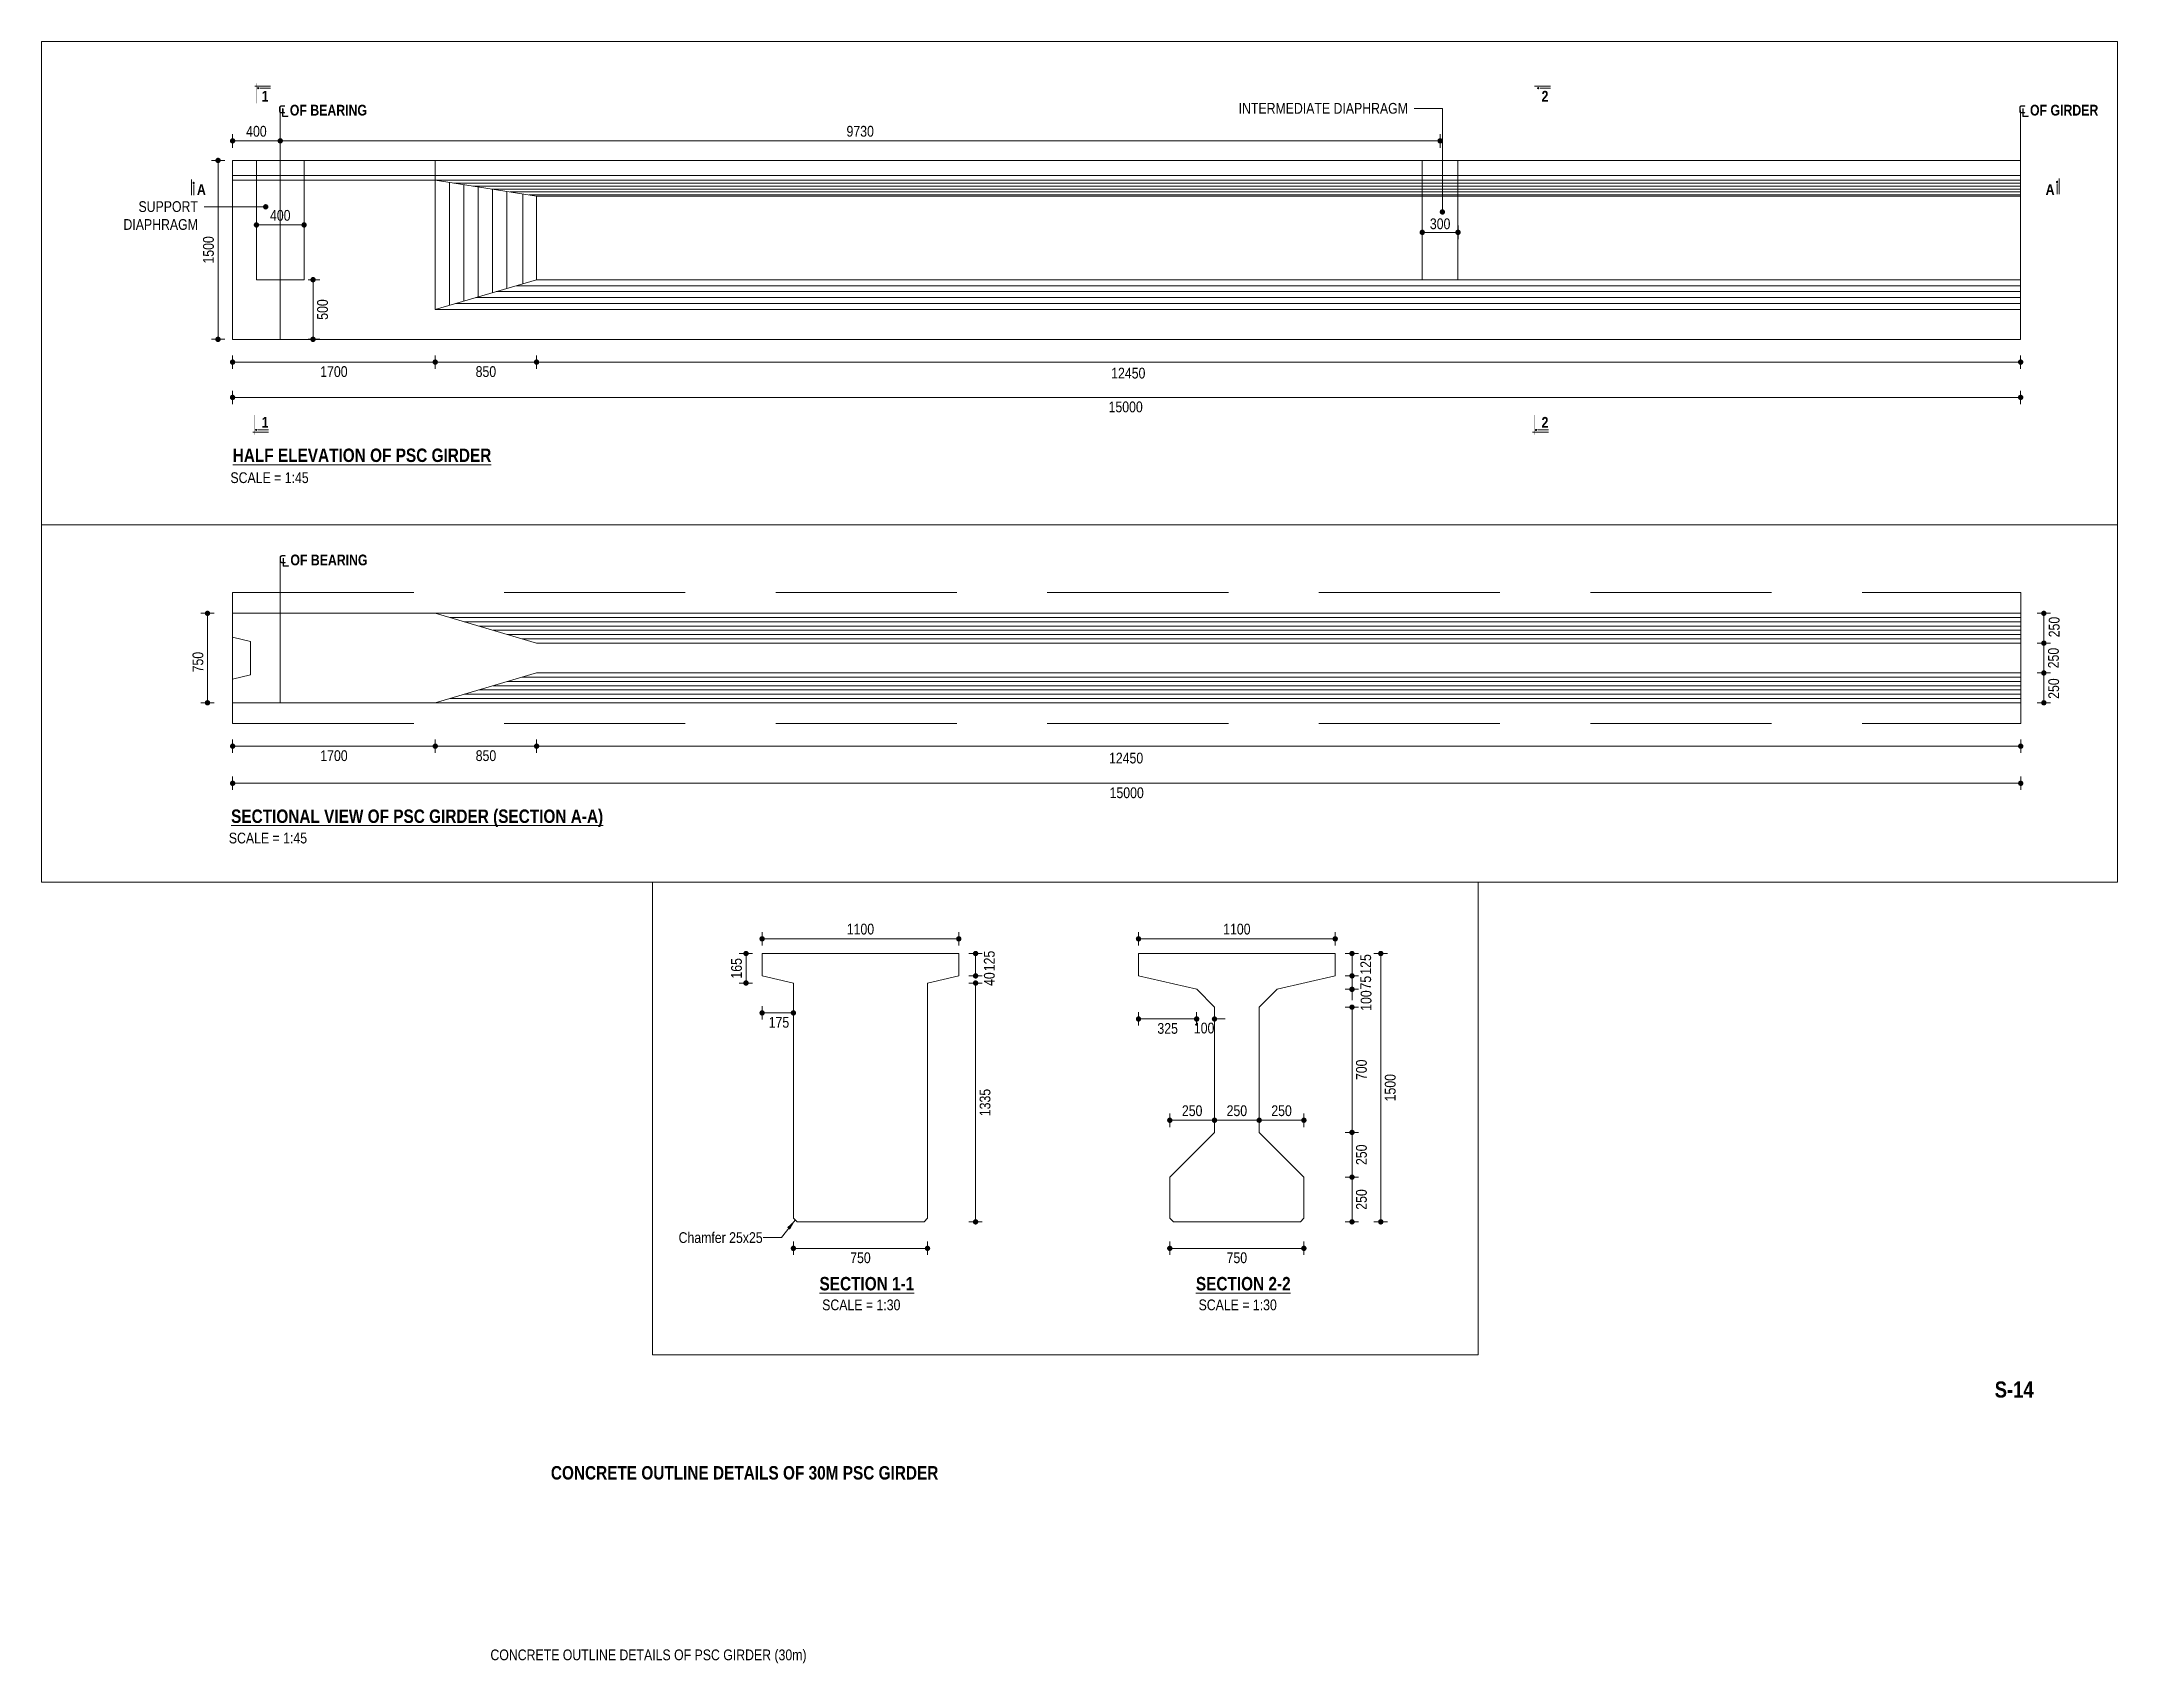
# Paper-space layout 'Dim_PSC_1' of a CAD drawing. Header units: millimetres. Extents: x 17 to 404, y -20 to 282.
# The model-space entities are those that its viewports show. They can reach past a viewport. Long polylines and large blocks are cut down to what shows.
import ezdxf

# ---------------------------------------------------------------- set-up
doc = ezdxf.new("R2010")
doc.units = ezdxf.units.MM
doc.header["$PDMODE"] = 3
for name, pattern in [('ACAD_ISO02W100', [15, 12, -3]), ('CENTER2', [28.575, 19.05, -3.175, 3.175, -3.175]), ('DASHED2', [0.375, 0.25, -0.125])]:
    doc.linetypes.add(name, pattern=pattern)
doc.layers.add('A', color=130, linetype='Continuous', plot=False)
for name, color, linetype, lineweight in [('Bar_Dot', 3, 'Continuous', 15), ('Bar_Dot @ 30', 3, 'Continuous', 15), ('Bar_Dot @ 40', 3, 'Continuous', 15), ('Bar_Dot @ 45', 3, 'Continuous', 15), ('Center Line', 3, 'CENTER2', 9), ('Concrete inside', 124, 'Continuous', 13), ('Concrete Out', 4, 'Continuous', 20), ('Diap', 3, 'ACAD_ISO02W100', 9), ('Dim Arrow', 3, 'Continuous', 9), ('Dim Arrow @ 40', 3, 'Continuous', 9), ('Dim Arrow @ 45', 3, 'Continuous', 9), ('Dimension', 3, 'Continuous', 9), ('Dimension @ 1', 3, 'Continuous', 9), ('Dimension @ 20', 3, 'Continuous', 9), ('Dimension @ 25', 3, 'Continuous', 9), ('Dimension @ 30', 3, 'Continuous', 9), ('Dimension @ 40', 3, 'Continuous', 9), ('Dimension @ 45', 3, 'Continuous', 9), ('Line', 7, 'Continuous', 20), ('Line @ 40', 7, 'Continuous', 20), ('Line @ 45', 7, 'Continuous', 20), ('Section Mark', 7, 'Continuous', 13), ('Text', 7, 'Continuous', 15), ('Text_Normal', 7, 'Continuous', 25), ('Text_Normal @ 30', 7, 'Continuous', 25), ('Text_Normal @ 40', 7, 'Continuous', 25), ('Text_Normal @ 45', 7, 'Continuous', 25), ('Text_Title', 1, 'Continuous', 20), ('Text_Title @ 30', 1, 'Continuous', 20), ('Text_Title @ 40', 1, 'Continuous', 20), ('Text_Title @ 45', 1, 'Continuous', 20)]:
    doc.layers.add(name, color=color, linetype=linetype, lineweight=lineweight)
doc.styles.get("Standard").update_dxf_attribs({"font": 'arial.ttf'})
doc.styles.add('SWIS_B_N', font='swisscb.ttf', dxfattribs={"height": 2})
doc.styles.add('SWIS_B_T', font='swisscb.ttf', dxfattribs={"height": 2.5})
doc.styles.add('SWIS_R_N', font='swissc.ttf', dxfattribs={"height": 2})
doc.dimstyles.new('Closed_Arrow', dxfattribs={"dimtxt": 2, "dimasz": 2, "dimexe": 1.25, "dimexo": 0.75, "dimgap": 0.75, "dimtad": 2, "dimdec": 0, "dimzin": 0, "dimdsep": 46, "dimtxsty": 'SWIS_R_N', "dimblk": 'DOT', "dimcen": 0.5, "dimadec": 0, "dimazin": 0, "dimtfac": 1, "dimtdec": 0, "dimtofl": 0, "dimtmove": 0, "dimatfit": 3, "dimfxl": 1.25, "dimfxlon": 1, "dimtolj": 1, "dimtzin": 0, "dimarcsym": 0})
doc.dimstyles.new('Dot_Anno', dxfattribs={"dimtxt": 2, "dimasz": 1, "dimexe": 1.25, "dimexo": 0.75, "dimgap": 0.75, "dimtad": 2, "dimdec": 0, "dimzin": 0, "dimdsep": 46, "dimtxsty": 'SWIS_R_N', "dimblk": 'DOT', "dimcen": 0.5, "dimadec": 0, "dimazin": 0, "dimtfac": 1, "dimtdec": 0, "dimtofl": 0, "dimtmove": 0, "dimatfit": 3, "dimfxl": 1.25, "dimfxlon": 1, "dimtolj": 1, "dimtzin": 0, "dimarcsym": 0})
doc.dimstyles.new('Dot_Arrow', dxfattribs={"dimtxt": 2, "dimasz": 1, "dimexe": 1.25, "dimexo": 0.75, "dimgap": 0.75, "dimtad": 2, "dimdec": 0, "dimzin": 0, "dimdsep": 46, "dimtxsty": 'SWIS_R_N', "dimblk": 'DOT', "dimcen": 0.5, "dimadec": 0, "dimazin": 0, "dimtfac": 1, "dimtdec": 0, "dimtofl": 0, "dimtmove": 0, "dimatfit": 3, "dimldrblk": 'DOT', "dimfxl": 1.25, "dimfxlon": 1, "dimtolj": 1, "dimtzin": 0, "dimarcsym": 0})

psp = doc.layouts.new('Dim_PSC_1')

# ---------------------------------------------------------------- texts
at = {"layer": 'Dimension @ 1', "attachment_point": 1}
for s, width, insert, char_height, style in [('CONCRETE OUTLINE DETAILS OF 30M PSC GIRDER', 85.6964, (111.83, 16.44), 2.5, 'SWIS_B_N'), ('CONCRETE OUTLINE DETAILS OF PSC GIRDER (30m)', 68.8699, (100.56, -17.73), 2, 'SWIS_R_N')]:
    psp.add_mtext_dynamic_manual_height_columns(s, width=width, gutter_width=13.75, heights=[0], dxfattribs=dict(at, insert=insert, char_height=char_height, style=style))
at = {"layer": 'Text', "linetype": 'Continuous', "lineweight": 20, "insert": (380.99, 32.21), "char_height": 3, "width": 106.6505, "attachment_point": 1}
psp.add_mtext('{\\fArial Narrow|b1|i0|c0|p34;S-14}', dxfattribs=at)

msp = doc.modelspace()

# ---------------------------------------------------------------- blocks, each defined once
blk = doc.blocks.new('*U928')
at = {"layer": 'Text_Title @ 40', "insert": (8, 431), "char_height": 100, "attachment_point": 1, "style": 'SWIS_B_T'}
blk.add_mtext_dynamic_manual_height_columns('{\\LHALF ELEVATION OF PSC GIRDER}', width=7845.31, gutter_width=550, heights=[0], dxfattribs=at)
at = {"layer": 'Text_Title @ 45', "insert": (8, 431), "char_height": 112.5, "attachment_point": 1, "style": 'SWIS_B_T'}
blk.add_mtext_dynamic_manual_height_columns('{\\LHALF ELEVATION OF PSC GIRDER}', width=8825.97, gutter_width=619, heights=[0], dxfattribs=at)
blk = doc.blocks.new('_Dot')
at = {"color": 0, "linetype": 'ByBlock', "lineweight": -2}
blk.add_line((-0.5, 0), (-1, 0), dxfattribs=at)
at = {"color": 0, "linetype": 'ByBlock', "const_width": 0.5}
blk.add_lwpolyline([(-0.25, 0, 1), (0.25, 0, 1)], format="xyb", close=True, dxfattribs=at)
blk = doc.blocks.new('*D690')
at = {"layer": 'Defpoints', "color": 0, "transparency": 16777216}
for p in [(10137, 3011), (407, 2847), (10137, 1347)]:
    blk.add_point(p, dxfattribs=at)
at = {"layer": 'Dimension', "color": 0, "lineweight": -2, "transparency": 16777216}
for p, q in [((407, 2961), (407, 3061)), ((10137, 2961), (10137, 3061)), ((447, 3011), (10097, 3011))]:
    blk.add_line(p, q, dxfattribs=at)
at = {"layer": 'Dimension', "color": 0, "lineweight": -2, "transparency": 16777216, "xscale": 40, "yscale": 40, "zscale": 40, "rotation": 180}
blk.add_blockref('_Dot', (407, 3011), dxfattribs=at)
at = {"layer": 'Dimension', "color": 0, "lineweight": -2, "transparency": 16777216, "xscale": 40, "yscale": 40, "zscale": 40}
blk.add_blockref('_Dot', (10137, 3011), dxfattribs=at)
at = {"layer": 'Dimension', "color": 0, "transparency": 16777216, "insert": (5272, 3082), "char_height": 80, "attachment_point": 5, "style": 'SWIS_R_N'}
blk.add_mtext('\\A1;9730', dxfattribs=at)
blk = doc.blocks.new('*D691')
at = {"layer": 'Defpoints', "color": 0, "transparency": 16777216}
for p in [(10137, 3011), (407, 2847), (10137, 1347)]:
    blk.add_point(p, dxfattribs=at)
at = {"layer": 'Dimension', "color": 0, "lineweight": -2, "transparency": 16777216}
for p, q in [((407, 2954), (407, 3067)), ((10137, 2954), (10137, 3067)), ((452, 3011), (10092, 3011))]:
    blk.add_line(p, q, dxfattribs=at)
at = {"layer": 'Dimension', "color": 0, "lineweight": -2, "transparency": 16777216, "xscale": 45, "yscale": 45, "zscale": 45, "rotation": 180}
blk.add_blockref('_Dot', (407, 3011), dxfattribs=at)
at = {"layer": 'Dimension', "color": 0, "lineweight": -2, "transparency": 16777216, "xscale": 45, "yscale": 45, "zscale": 45}
blk.add_blockref('_Dot', (10137, 3011), dxfattribs=at)
at = {"layer": 'Dimension', "color": 0, "transparency": 16777216, "insert": (5272, 3091), "char_height": 90, "attachment_point": 5, "style": 'SWIS_R_N'}
blk.add_mtext('\\A1;9730', dxfattribs=at)
blk = doc.blocks.new('*D693')
at = {"layer": 'Defpoints', "color": 0, "transparency": 16777216}
for p in [(7, 2847), (-115, 1347), (7, 1347)]:
    blk.add_point(p, dxfattribs=at)
at = {"layer": 'Dimension', "color": 0, "lineweight": -2, "transparency": 16777216}
for p, q in [((-65, 2847), (-165, 2847)), ((-115, 2807), (-115, 1387)), ((-65, 1347), (-165, 1347))]:
    blk.add_line(p, q, dxfattribs=at)
at = {"layer": 'Dimension', "color": 0, "lineweight": -2, "transparency": 16777216, "xscale": 40, "yscale": 40, "zscale": 40}
for p, rotation in [((-115, 2847), 90), ((-115, 1347), 270)]:
    blk.add_blockref('_Dot', p, dxfattribs=dict(at, rotation=rotation))
at = {"layer": 'Dimension', "color": 0, "transparency": 16777216, "insert": (-186, 2097), "char_height": 80, "attachment_point": 5, "rotation": 90, "style": 'SWIS_R_N'}
blk.add_mtext('\\A1;1500', dxfattribs=at)
blk = doc.blocks.new('*D694')
at = {"layer": 'Defpoints', "color": 0, "transparency": 16777216}
for p in [(7, 2847), (-115, 1347), (7, 1347)]:
    blk.add_point(p, dxfattribs=at)
at = {"layer": 'Dimension', "color": 0, "lineweight": -2, "transparency": 16777216}
for p, q in [((-59, 2847), (-171, 2847)), ((-115, 2802), (-115, 1392)), ((-59, 1347), (-171, 1347))]:
    blk.add_line(p, q, dxfattribs=at)
at = {"layer": 'Dimension', "color": 0, "lineweight": -2, "transparency": 16777216, "xscale": 45, "yscale": 45, "zscale": 45}
for p, rotation in [((-115, 2847), 90), ((-115, 1347), 270)]:
    blk.add_blockref('_Dot', p, dxfattribs=dict(at, rotation=rotation))
at = {"layer": 'Dimension', "color": 0, "transparency": 16777216, "insert": (-195, 2097), "char_height": 90, "attachment_point": 5, "rotation": 90, "style": 'SWIS_R_N'}
blk.add_mtext('\\A1;1500', dxfattribs=at)
blk = doc.blocks.new('*U931')
at = {"layer": 'Line @ 40', "insert": (251, 3430), "char_height": 80, "attachment_point": 1, "style": 'SWIS_B_N'}
blk.add_mtext_dynamic_manual_height_columns('1', width=92.19, gutter_width=400, heights=[0], dxfattribs=at)
at = {"layer": 'Line @ 45', "insert": (251, 3430), "char_height": 90, "attachment_point": 1, "style": 'SWIS_B_N'}
blk.add_mtext_dynamic_manual_height_columns('1', width=103.71, gutter_width=450, heights=[0], dxfattribs=at)
blk = doc.blocks.new('*U932')
at = {"layer": 'Line @ 40', "insert": (251, 696), "char_height": 80, "attachment_point": 1, "style": 'SWIS_B_N'}
blk.add_mtext_dynamic_manual_height_columns('1', width=92.19, gutter_width=400, heights=[0], dxfattribs=at)
at = {"layer": 'Line @ 45', "insert": (251, 696), "char_height": 90, "attachment_point": 1, "style": 'SWIS_B_N'}
blk.add_mtext_dynamic_manual_height_columns('1', width=103.71, gutter_width=450, heights=[0], dxfattribs=at)
blk = doc.blocks.new('*D696')
at = {"layer": 'Defpoints', "color": 0, "transparency": 16777216}
for p in [(32998, 2929), (32998, 2847), (34098, 2847)]:
    blk.add_point(p, dxfattribs=at)
at = {"layer": 'Dimension', "color": 0, "lineweight": -2, "transparency": 16777216}
for p, q in [((32998, 2892), (32998, 2967)), ((34068, 2929), (33028, 2929)), ((34098, 2892), (34098, 2967))]:
    blk.add_line(p, q, dxfattribs=at)
at = {"layer": 'Dimension', "color": 0, "lineweight": -2, "transparency": 16777216, "xscale": 30, "yscale": 30, "zscale": 30, "rotation": 180}
blk.add_blockref('_Dot', (32998, 2929), dxfattribs=at)
at = {"layer": 'Dimension', "color": 0, "lineweight": -2, "transparency": 16777216, "xscale": 30, "yscale": 30, "zscale": 30}
blk.add_blockref('_Dot', (34098, 2929), dxfattribs=at)
at = {"layer": 'Dimension', "color": 0, "transparency": 16777216, "insert": (33548, 2983), "char_height": 60, "attachment_point": 5, "style": 'SWIS_R_N'}
blk.add_mtext('\\A1;1100', dxfattribs=at)
blk = doc.blocks.new('*D697')
at = {"layer": 'Defpoints', "color": 0, "transparency": 16777216}
for p in [(32998, 2847), (32998, 2829), (34098, 2847)]:
    blk.add_point(p, dxfattribs=at)
at = {"layer": 'Dimension', "color": 0, "lineweight": -2, "transparency": 16777216}
for p, q in [((32998, 2829), (32998, 2779)), ((34058, 2829), (33038, 2829)), ((34098, 2829), (34098, 2779))]:
    blk.add_line(p, q, dxfattribs=at)
at = {"layer": 'Dimension', "color": 0, "lineweight": -2, "transparency": 16777216, "xscale": 40, "yscale": 40, "zscale": 40, "rotation": 180}
blk.add_blockref('_Dot', (32998, 2829), dxfattribs=at)
at = {"layer": 'Dimension', "color": 0, "lineweight": -2, "transparency": 16777216, "xscale": 40, "yscale": 40, "zscale": 40}
blk.add_blockref('_Dot', (34098, 2829), dxfattribs=at)
at = {"layer": 'Dimension', "color": 0, "transparency": 16777216, "insert": (33548, 2758), "char_height": 80, "attachment_point": 5, "style": 'SWIS_R_N'}
blk.add_mtext('\\A1;1100', dxfattribs=at)
blk = doc.blocks.new('*D698')
at = {"layer": 'Defpoints', "color": 0, "transparency": 16777216}
for p in [(32998, 2929), (32998, 2847), (34098, 2847)]:
    blk.add_point(p, dxfattribs=at)
at = {"layer": 'Dimension', "color": 0, "lineweight": -2, "transparency": 16777216}
for p, q in [((32998, 2881), (32998, 2986)), ((34053, 2929), (33043, 2929)), ((34098, 2881), (34098, 2986))]:
    blk.add_line(p, q, dxfattribs=at)
at = {"layer": 'Dimension', "color": 0, "lineweight": -2, "transparency": 16777216, "xscale": 45, "yscale": 45, "zscale": 45, "rotation": 180}
blk.add_blockref('_Dot', (32998, 2929), dxfattribs=at)
at = {"layer": 'Dimension', "color": 0, "lineweight": -2, "transparency": 16777216, "xscale": 45, "yscale": 45, "zscale": 45}
blk.add_blockref('_Dot', (34098, 2929), dxfattribs=at)
at = {"layer": 'Dimension', "color": 0, "transparency": 16777216, "insert": (33548, 3009), "char_height": 90, "attachment_point": 5, "style": 'SWIS_R_N'}
blk.add_mtext('\\A1;1100', dxfattribs=at)
blk = doc.blocks.new('*D700')
at = {"layer": 'Defpoints', "color": 0, "transparency": 16777216}
for p in [(33923, 1597), (34192, 1597), (33903, 1347)]:
    blk.add_point(p, dxfattribs=at)
at = {"layer": 'Dimension', "color": 0, "lineweight": -2, "transparency": 16777216}
for p, q in [((34154, 1597), (34229, 1597)), ((34192, 1377), (34192, 1567)), ((34154, 1347), (34229, 1347))]:
    blk.add_line(p, q, dxfattribs=at)
at = {"layer": 'Dimension', "color": 0, "lineweight": -2, "transparency": 16777216, "xscale": 30, "yscale": 30, "zscale": 30}
for p, rotation in [((34192, 1597), 90), ((34192, 1347), 270)]:
    blk.add_blockref('_Dot', p, dxfattribs=dict(at, rotation=rotation))
at = {"layer": 'Dimension', "color": 0, "transparency": 16777216, "insert": (34245, 1472), "char_height": 60, "attachment_point": 5, "rotation": 90, "style": 'SWIS_R_N'}
blk.add_mtext('\\A1;250', dxfattribs=at)
blk = doc.blocks.new('*D701')
at = {"layer": 'Defpoints', "color": 0, "transparency": 16777216}
for p in [(33923, 1597), (34192, 1597), (33903, 1347)]:
    blk.add_point(p, dxfattribs=at)
at = {"layer": 'Dimension', "color": 0, "lineweight": -2, "transparency": 16777216}
for p, q in [((34142, 1597), (34242, 1597)), ((34192, 1387), (34192, 1557)), ((34142, 1347), (34242, 1347))]:
    blk.add_line(p, q, dxfattribs=at)
at = {"layer": 'Dimension', "color": 0, "lineweight": -2, "transparency": 16777216, "xscale": 40, "yscale": 40, "zscale": 40}
for p, rotation in [((34192, 1597), 90), ((34192, 1347), 270)]:
    blk.add_blockref('_Dot', p, dxfattribs=dict(at, rotation=rotation))
at = {"layer": 'Dimension', "color": 0, "transparency": 16777216, "insert": (34263, 1472), "char_height": 80, "attachment_point": 5, "rotation": 90, "style": 'SWIS_R_N'}
blk.add_mtext('\\A1;250', dxfattribs=at)
blk = doc.blocks.new('*D702')
at = {"layer": 'Defpoints', "color": 0, "transparency": 16777216}
for p in [(33923, 1597), (34192, 1597), (33903, 1347)]:
    blk.add_point(p, dxfattribs=at)
at = {"layer": 'Dimension', "color": 0, "lineweight": -2, "transparency": 16777216}
for p, q in [((34136, 1597), (34248, 1597)), ((34192, 1392), (34192, 1552)), ((34136, 1347), (34248, 1347))]:
    blk.add_line(p, q, dxfattribs=at)
at = {"layer": 'Dimension', "color": 0, "lineweight": -2, "transparency": 16777216, "xscale": 45, "yscale": 45, "zscale": 45}
for p, rotation in [((34192, 1597), 90), ((34192, 1347), 270)]:
    blk.add_blockref('_Dot', p, dxfattribs=dict(at, rotation=rotation))
at = {"layer": 'Dimension', "color": 0, "transparency": 16777216, "insert": (34272, 1472), "char_height": 90, "attachment_point": 5, "rotation": 90, "style": 'SWIS_R_N'}
blk.add_mtext('\\A1;250', dxfattribs=at)
blk = doc.blocks.new('*D704')
at = {"layer": 'Defpoints', "color": 0, "transparency": 16777216}
for p in [(33673, 1847), (34192, 1847), (33923, 1597)]:
    blk.add_point(p, dxfattribs=at)
at = {"layer": 'Dimension', "color": 0, "lineweight": -2, "transparency": 16777216}
for p, q in [((34154, 1847), (34229, 1847)), ((34192, 1627), (34192, 1817)), ((34154, 1597), (34229, 1597))]:
    blk.add_line(p, q, dxfattribs=at)
at = {"layer": 'Dimension', "color": 0, "lineweight": -2, "transparency": 16777216, "xscale": 30, "yscale": 30, "zscale": 30}
for p, rotation in [((34192, 1847), 90), ((34192, 1597), 270)]:
    blk.add_blockref('_Dot', p, dxfattribs=dict(at, rotation=rotation))
at = {"layer": 'Dimension', "color": 0, "transparency": 16777216, "insert": (34245, 1722), "char_height": 60, "attachment_point": 5, "rotation": 90, "style": 'SWIS_R_N'}
blk.add_mtext('\\A1;250', dxfattribs=at)
blk = doc.blocks.new('*D705')
at = {"layer": 'Defpoints', "color": 0, "transparency": 16777216}
for p in [(33673, 1847), (34192, 1847), (33923, 1597)]:
    blk.add_point(p, dxfattribs=at)
at = {"layer": 'Dimension', "color": 0, "lineweight": -2, "transparency": 16777216}
for p, q in [((34142, 1847), (34242, 1847)), ((34192, 1637), (34192, 1807)), ((34142, 1597), (34242, 1597))]:
    blk.add_line(p, q, dxfattribs=at)
at = {"layer": 'Dimension', "color": 0, "lineweight": -2, "transparency": 16777216, "xscale": 40, "yscale": 40, "zscale": 40}
for p, rotation in [((34192, 1847), 90), ((34192, 1597), 270)]:
    blk.add_blockref('_Dot', p, dxfattribs=dict(at, rotation=rotation))
at = {"layer": 'Dimension', "color": 0, "transparency": 16777216, "insert": (34263, 1722), "char_height": 80, "attachment_point": 5, "rotation": 90, "style": 'SWIS_R_N'}
blk.add_mtext('\\A1;250', dxfattribs=at)
blk = doc.blocks.new('*D706')
at = {"layer": 'Defpoints', "color": 0, "transparency": 16777216}
for p in [(33673, 1847), (34192, 1847), (33923, 1597)]:
    blk.add_point(p, dxfattribs=at)
at = {"layer": 'Dimension', "color": 0, "lineweight": -2, "transparency": 16777216}
for p, q in [((34136, 1847), (34248, 1847)), ((34192, 1642), (34192, 1802)), ((34136, 1597), (34248, 1597))]:
    blk.add_line(p, q, dxfattribs=at)
at = {"layer": 'Dimension', "color": 0, "lineweight": -2, "transparency": 16777216, "xscale": 45, "yscale": 45, "zscale": 45}
for p, rotation in [((34192, 1847), 90), ((34192, 1597), 270)]:
    blk.add_blockref('_Dot', p, dxfattribs=dict(at, rotation=rotation))
at = {"layer": 'Dimension', "color": 0, "transparency": 16777216, "insert": (34272, 1722), "char_height": 90, "attachment_point": 5, "rotation": 90, "style": 'SWIS_R_N'}
blk.add_mtext('\\A1;250', dxfattribs=at)
blk = doc.blocks.new('*D708')
at = {"layer": 'Defpoints', "color": 0, "transparency": 16777216}
for p in [(33673, 2547), (34192, 2547), (33673, 1847)]:
    blk.add_point(p, dxfattribs=at)
at = {"layer": 'Dimension', "color": 0, "lineweight": -2, "transparency": 16777216}
for p, q in [((34154, 2547), (34229, 2547)), ((34192, 1877), (34192, 2517)), ((34154, 1847), (34229, 1847))]:
    blk.add_line(p, q, dxfattribs=at)
at = {"layer": 'Dimension', "color": 0, "lineweight": -2, "transparency": 16777216, "xscale": 30, "yscale": 30, "zscale": 30}
for p, rotation in [((34192, 2547), 90), ((34192, 1847), 270)]:
    blk.add_blockref('_Dot', p, dxfattribs=dict(at, rotation=rotation))
at = {"layer": 'Dimension', "color": 0, "transparency": 16777216, "insert": (34245, 2197), "char_height": 60, "attachment_point": 5, "rotation": 90, "style": 'SWIS_R_N'}
blk.add_mtext('\\A1;700', dxfattribs=at)
blk = doc.blocks.new('*D709')
at = {"layer": 'Defpoints', "color": 0, "transparency": 16777216}
for p in [(33673, 2547), (34192, 2547), (33673, 1847)]:
    blk.add_point(p, dxfattribs=at)
at = {"layer": 'Dimension', "color": 0, "lineweight": -2, "transparency": 16777216}
for p, q in [((34142, 2547), (34242, 2547)), ((34192, 1887), (34192, 2507)), ((34142, 1847), (34242, 1847))]:
    blk.add_line(p, q, dxfattribs=at)
at = {"layer": 'Dimension', "color": 0, "lineweight": -2, "transparency": 16777216, "xscale": 40, "yscale": 40, "zscale": 40}
for p, rotation in [((34192, 2547), 90), ((34192, 1847), 270)]:
    blk.add_blockref('_Dot', p, dxfattribs=dict(at, rotation=rotation))
at = {"layer": 'Dimension', "color": 0, "transparency": 16777216, "insert": (34263, 2197), "char_height": 80, "attachment_point": 5, "rotation": 90, "style": 'SWIS_R_N'}
blk.add_mtext('\\A1;700', dxfattribs=at)
blk = doc.blocks.new('*D710')
at = {"layer": 'Defpoints', "color": 0, "transparency": 16777216}
for p in [(33673, 2547), (34192, 2547), (33673, 1847)]:
    blk.add_point(p, dxfattribs=at)
at = {"layer": 'Dimension', "color": 0, "lineweight": -2, "transparency": 16777216}
for p, q in [((34136, 2547), (34248, 2547)), ((34192, 1892), (34192, 2502)), ((34136, 1847), (34248, 1847))]:
    blk.add_line(p, q, dxfattribs=at)
at = {"layer": 'Dimension', "color": 0, "lineweight": -2, "transparency": 16777216, "xscale": 45, "yscale": 45, "zscale": 45}
for p, rotation in [((34192, 2547), 90), ((34192, 1847), 270)]:
    blk.add_blockref('_Dot', p, dxfattribs=dict(at, rotation=rotation))
at = {"layer": 'Dimension', "color": 0, "transparency": 16777216, "insert": (34272, 2197), "char_height": 90, "attachment_point": 5, "rotation": 90, "style": 'SWIS_R_N'}
blk.add_mtext('\\A1;700', dxfattribs=at)
blk = doc.blocks.new('*D712')
at = {"layer": 'Defpoints', "color": 0, "transparency": 16777216}
for p in [(33773, 2647), (34192, 2647), (33673, 2547)]:
    blk.add_point(p, dxfattribs=at)
at = {"layer": 'Dimension', "color": 0, "lineweight": -2, "transparency": 16777216}
for p, q in [((34192, 2677), (34192, 2707)), ((34154, 2647), (34229, 2647)), ((34154, 2547), (34229, 2547)), ((34192, 2517), (34192, 2487))]:
    blk.add_line(p, q, dxfattribs=at)
at = {"layer": 'Dimension', "color": 0, "lineweight": -2, "transparency": 16777216, "xscale": 30, "yscale": 30, "zscale": 30}
for p, rotation in [((34192, 2647), 270), ((34192, 2547), 90)]:
    blk.add_blockref('_Dot', p, dxfattribs=dict(at, rotation=rotation))
at = {"layer": 'Dimension', "color": 0, "transparency": 16777216, "insert": (34271, 2584), "char_height": 60, "attachment_point": 5, "rotation": 90, "style": 'SWIS_R_N'}
blk.add_mtext('\\A1;100', dxfattribs=at)
blk = doc.blocks.new('*D713')
at = {"layer": 'Defpoints', "color": 0, "transparency": 16777216}
for p in [(33773, 2647), (34192, 2647), (33673, 2547)]:
    blk.add_point(p, dxfattribs=at)
at = {"layer": 'Dimension', "color": 0, "lineweight": -2, "transparency": 16777216}
for p, q in [((34192, 2687), (34192, 2727)), ((34142, 2647), (34242, 2647)), ((34142, 2547), (34242, 2547)), ((34192, 2507), (34192, 2467))]:
    blk.add_line(p, q, dxfattribs=at)
at = {"layer": 'Dimension', "color": 0, "lineweight": -2, "transparency": 16777216, "xscale": 40, "yscale": 40, "zscale": 40}
for p, rotation in [((34192, 2647), 270), ((34192, 2547), 90)]:
    blk.add_blockref('_Dot', p, dxfattribs=dict(at, rotation=rotation))
at = {"layer": 'Dimension', "color": 0, "transparency": 16777216, "insert": (34271, 2584), "char_height": 80, "attachment_point": 5, "rotation": 90, "style": 'SWIS_R_N'}
blk.add_mtext('\\A1;100', dxfattribs=at)
blk = doc.blocks.new('*D714')
at = {"layer": 'Defpoints', "color": 0, "transparency": 16777216}
for p in [(33773, 2647), (34192, 2647), (33673, 2547)]:
    blk.add_point(p, dxfattribs=at)
at = {"layer": 'Dimension', "color": 0, "lineweight": -2, "transparency": 16777216}
for p, q in [((34192, 2692), (34192, 2737)), ((34136, 2647), (34248, 2647)), ((34136, 2547), (34248, 2547)), ((34192, 2502), (34192, 2457))]:
    blk.add_line(p, q, dxfattribs=at)
at = {"layer": 'Dimension', "color": 0, "lineweight": -2, "transparency": 16777216, "xscale": 45, "yscale": 45, "zscale": 45}
for p, rotation in [((34192, 2647), 270), ((34192, 2547), 90)]:
    blk.add_blockref('_Dot', p, dxfattribs=dict(at, rotation=rotation))
at = {"layer": 'Dimension', "color": 0, "transparency": 16777216, "insert": (34271, 2584), "char_height": 90, "attachment_point": 5, "rotation": 90, "style": 'SWIS_R_N'}
blk.add_mtext('\\A1;100', dxfattribs=at)
blk = doc.blocks.new('*D716')
at = {"layer": 'Defpoints', "color": 0, "transparency": 16777216}
for p in [(34098, 2722), (34192, 2722), (33773, 2647)]:
    blk.add_point(p, dxfattribs=at)
at = {"layer": 'Dimension', "color": 0, "lineweight": -2, "transparency": 16777216}
for p, q in [((34154, 2722), (34229, 2722)), ((34192, 2752), (34192, 2782)), ((34154, 2647), (34229, 2647)), ((34192, 2617), (34192, 2587))]:
    blk.add_line(p, q, dxfattribs=at)
at = {"layer": 'Dimension', "color": 0, "lineweight": -2, "transparency": 16777216, "xscale": 30, "yscale": 30, "zscale": 30}
for p, rotation in [((34192, 2722), 270), ((34192, 2647), 90)]:
    blk.add_blockref('_Dot', p, dxfattribs=dict(at, rotation=rotation))
at = {"layer": 'Dimension', "color": 0, "transparency": 16777216, "insert": (34269, 2684), "char_height": 60, "attachment_point": 5, "rotation": 90, "style": 'SWIS_R_N'}
blk.add_mtext('\\A1;75', dxfattribs=at)
blk = doc.blocks.new('*D717')
at = {"layer": 'Defpoints', "color": 0, "transparency": 16777216}
for p in [(34098, 2722), (34192, 2722), (33773, 2647)]:
    blk.add_point(p, dxfattribs=at)
at = {"layer": 'Dimension', "color": 0, "lineweight": -2, "transparency": 16777216}
for p, q in [((34192, 2762), (34192, 2802)), ((34142, 2722), (34242, 2722)), ((34142, 2647), (34242, 2647)), ((34192, 2607), (34192, 2567))]:
    blk.add_line(p, q, dxfattribs=at)
at = {"layer": 'Dimension', "color": 0, "lineweight": -2, "transparency": 16777216, "xscale": 40, "yscale": 40, "zscale": 40}
for p, rotation in [((34192, 2722), 270), ((34192, 2647), 90)]:
    blk.add_blockref('_Dot', p, dxfattribs=dict(at, rotation=rotation))
at = {"layer": 'Dimension', "color": 0, "transparency": 16777216, "insert": (34269, 2684), "char_height": 80, "attachment_point": 5, "rotation": 90, "style": 'SWIS_R_N'}
blk.add_mtext('\\A1;75', dxfattribs=at)
blk = doc.blocks.new('*D718')
at = {"layer": 'Defpoints', "color": 0, "transparency": 16777216}
for p in [(34098, 2722), (34192, 2722), (33773, 2647)]:
    blk.add_point(p, dxfattribs=at)
at = {"layer": 'Dimension', "color": 0, "lineweight": -2, "transparency": 16777216}
for p, q in [((34192, 2767), (34192, 2812)), ((34136, 2722), (34248, 2722)), ((34136, 2647), (34248, 2647)), ((34192, 2602), (34192, 2557))]:
    blk.add_line(p, q, dxfattribs=at)
at = {"layer": 'Dimension', "color": 0, "lineweight": -2, "transparency": 16777216, "xscale": 45, "yscale": 45, "zscale": 45}
for p, rotation in [((34192, 2722), 270), ((34192, 2647), 90)]:
    blk.add_blockref('_Dot', p, dxfattribs=dict(at, rotation=rotation))
at = {"layer": 'Dimension', "color": 0, "transparency": 16777216, "insert": (34269, 2684), "char_height": 90, "attachment_point": 5, "rotation": 90, "style": 'SWIS_R_N'}
blk.add_mtext('\\A1;75', dxfattribs=at)
blk = doc.blocks.new('*D720')
at = {"layer": 'Defpoints', "color": 0, "transparency": 16777216}
for p in [(34098, 2847), (34192, 2847), (34098, 2722)]:
    blk.add_point(p, dxfattribs=at)
at = {"layer": 'Dimension', "color": 0, "lineweight": -2, "transparency": 16777216}
for p, q in [((34154, 2847), (34229, 2847)), ((34192, 2752), (34192, 2817)), ((34154, 2722), (34229, 2722))]:
    blk.add_line(p, q, dxfattribs=at)
at = {"layer": 'Dimension', "color": 0, "lineweight": -2, "transparency": 16777216, "xscale": 30, "yscale": 30, "zscale": 30}
for p, rotation in [((34192, 2847), 90), ((34192, 2722), 270)]:
    blk.add_blockref('_Dot', p, dxfattribs=dict(at, rotation=rotation))
at = {"layer": 'Dimension', "color": 0, "transparency": 16777216, "insert": (34269, 2786), "char_height": 60, "attachment_point": 5, "rotation": 90, "style": 'SWIS_R_N'}
blk.add_mtext('\\A1;125', dxfattribs=at)
blk = doc.blocks.new('*D721')
at = {"layer": 'Defpoints', "color": 0, "transparency": 16777216}
for p in [(34098, 2847), (34192, 2847), (34098, 2722)]:
    blk.add_point(p, dxfattribs=at)
at = {"layer": 'Dimension', "color": 0, "lineweight": -2, "transparency": 16777216}
for p, q in [((34192, 2887), (34192, 2927)), ((34142, 2847), (34242, 2847)), ((34142, 2722), (34242, 2722)), ((34192, 2682), (34192, 2642))]:
    blk.add_line(p, q, dxfattribs=at)
at = {"layer": 'Dimension', "color": 0, "lineweight": -2, "transparency": 16777216, "xscale": 40, "yscale": 40, "zscale": 40}
for p, rotation in [((34192, 2847), 270), ((34192, 2722), 90)]:
    blk.add_blockref('_Dot', p, dxfattribs=dict(at, rotation=rotation))
at = {"layer": 'Dimension', "color": 0, "transparency": 16777216, "insert": (34269, 2786), "char_height": 80, "attachment_point": 5, "rotation": 90, "style": 'SWIS_R_N'}
blk.add_mtext('\\A1;125', dxfattribs=at)
blk = doc.blocks.new('*D722')
at = {"layer": 'Defpoints', "color": 0, "transparency": 16777216}
for p in [(34098, 2847), (34192, 2847), (34098, 2722)]:
    blk.add_point(p, dxfattribs=at)
at = {"layer": 'Dimension', "color": 0, "lineweight": -2, "transparency": 16777216}
for p, q in [((34192, 2892), (34192, 2937)), ((34136, 2847), (34248, 2847)), ((34136, 2722), (34248, 2722)), ((34192, 2677), (34192, 2632))]:
    blk.add_line(p, q, dxfattribs=at)
at = {"layer": 'Dimension', "color": 0, "lineweight": -2, "transparency": 16777216, "xscale": 45, "yscale": 45, "zscale": 45}
for p, rotation in [((34192, 2847), 270), ((34192, 2722), 90)]:
    blk.add_blockref('_Dot', p, dxfattribs=dict(at, rotation=rotation))
at = {"layer": 'Dimension', "color": 0, "transparency": 16777216, "insert": (34269, 2786), "char_height": 90, "attachment_point": 5, "rotation": 90, "style": 'SWIS_R_N'}
blk.add_mtext('\\A1;125', dxfattribs=at)
blk = doc.blocks.new('*D724')
at = {"layer": 'Defpoints', "color": 0, "transparency": 16777216}
for p in [(33173, 1367), (33923, 1367), (33923, 1199)]:
    blk.add_point(p, dxfattribs=at)
at = {"layer": 'Dimension', "color": 0, "lineweight": -2, "transparency": 16777216}
for p, q in [((33173, 1237), (33173, 1162)), ((33203, 1199), (33893, 1199)), ((33923, 1237), (33923, 1162))]:
    blk.add_line(p, q, dxfattribs=at)
at = {"layer": 'Dimension', "color": 0, "lineweight": -2, "transparency": 16777216, "xscale": 30, "yscale": 30, "zscale": 30, "rotation": 180}
blk.add_blockref('_Dot', (33173, 1199), dxfattribs=at)
at = {"layer": 'Dimension', "color": 0, "lineweight": -2, "transparency": 16777216, "xscale": 30, "yscale": 30, "zscale": 30}
blk.add_blockref('_Dot', (33923, 1199), dxfattribs=at)
at = {"layer": 'Dimension', "color": 0, "transparency": 16777216, "insert": (33548, 1146), "char_height": 60, "attachment_point": 5, "style": 'SWIS_R_N'}
blk.add_mtext('\\A1;750', dxfattribs=at)
blk = doc.blocks.new('*D725')
at = {"layer": 'Defpoints', "color": 0, "transparency": 16777216}
for p in [(33173, 1367), (33923, 1367), (33923, 1299)]:
    blk.add_point(p, dxfattribs=at)
at = {"layer": 'Dimension', "color": 0, "lineweight": -2, "transparency": 16777216}
for p, q in [((33173, 1337), (33173, 1249)), ((33213, 1299), (33883, 1299)), ((33923, 1337), (33923, 1249))]:
    blk.add_line(p, q, dxfattribs=at)
at = {"layer": 'Dimension', "color": 0, "lineweight": -2, "transparency": 16777216, "xscale": 40, "yscale": 40, "zscale": 40, "rotation": 180}
blk.add_blockref('_Dot', (33173, 1299), dxfattribs=at)
at = {"layer": 'Dimension', "color": 0, "lineweight": -2, "transparency": 16777216, "xscale": 40, "yscale": 40, "zscale": 40}
blk.add_blockref('_Dot', (33923, 1299), dxfattribs=at)
at = {"layer": 'Dimension', "color": 0, "transparency": 16777216, "insert": (33548, 1228), "char_height": 80, "attachment_point": 5, "style": 'SWIS_R_N'}
blk.add_mtext('\\A1;750', dxfattribs=at)
blk = doc.blocks.new('*D726')
at = {"layer": 'Defpoints', "color": 0, "transparency": 16777216}
for p in [(33173, 1367), (33923, 1367), (33923, 1199)]:
    blk.add_point(p, dxfattribs=at)
at = {"layer": 'Dimension', "color": 0, "lineweight": -2, "transparency": 16777216}
for p, q in [((33173, 1256), (33173, 1143)), ((33218, 1199), (33878, 1199)), ((33923, 1256), (33923, 1143))]:
    blk.add_line(p, q, dxfattribs=at)
at = {"layer": 'Dimension', "color": 0, "lineweight": -2, "transparency": 16777216, "xscale": 45, "yscale": 45, "zscale": 45, "rotation": 180}
blk.add_blockref('_Dot', (33173, 1199), dxfattribs=at)
at = {"layer": 'Dimension', "color": 0, "lineweight": -2, "transparency": 16777216, "xscale": 45, "yscale": 45, "zscale": 45}
blk.add_blockref('_Dot', (33923, 1199), dxfattribs=at)
at = {"layer": 'Dimension', "color": 0, "transparency": 16777216, "insert": (33548, 1119), "char_height": 90, "attachment_point": 5, "style": 'SWIS_R_N'}
blk.add_mtext('\\A1;750', dxfattribs=at)
blk = doc.blocks.new('*D728')
at = {"layer": 'Defpoints', "color": 0, "transparency": 16777216}
for p in [(33423, 1915), (33423, 1847), (33173, 1597)]:
    blk.add_point(p, dxfattribs=at)
at = {"layer": 'Dimension', "color": 0, "lineweight": -2, "transparency": 16777216}
for p, q in [((33173, 1877), (33173, 1952)), ((33203, 1915), (33393, 1915)), ((33423, 1877), (33423, 1952))]:
    blk.add_line(p, q, dxfattribs=at)
at = {"layer": 'Dimension', "color": 0, "lineweight": -2, "transparency": 16777216, "xscale": 30, "yscale": 30, "zscale": 30, "rotation": 180}
blk.add_blockref('_Dot', (33173, 1915), dxfattribs=at)
at = {"layer": 'Dimension', "color": 0, "lineweight": -2, "transparency": 16777216, "xscale": 30, "yscale": 30, "zscale": 30}
blk.add_blockref('_Dot', (33423, 1915), dxfattribs=at)
at = {"layer": 'Dimension', "color": 0, "transparency": 16777216, "insert": (33298, 1968), "char_height": 60, "attachment_point": 5, "style": 'SWIS_R_N'}
blk.add_mtext('\\A1;250', dxfattribs=at)
blk = doc.blocks.new('*D729')
at = {"layer": 'Defpoints', "color": 0, "transparency": 16777216}
for p in [(33423, 2015), (33423, 1847), (33173, 1597)]:
    blk.add_point(p, dxfattribs=at)
at = {"layer": 'Dimension', "color": 0, "lineweight": -2, "transparency": 16777216}
for p, q in [((33173, 1965), (33173, 2065)), ((33213, 2015), (33383, 2015)), ((33423, 1965), (33423, 2065))]:
    blk.add_line(p, q, dxfattribs=at)
at = {"layer": 'Dimension', "color": 0, "lineweight": -2, "transparency": 16777216, "xscale": 40, "yscale": 40, "zscale": 40, "rotation": 180}
blk.add_blockref('_Dot', (33173, 2015), dxfattribs=at)
at = {"layer": 'Dimension', "color": 0, "lineweight": -2, "transparency": 16777216, "xscale": 40, "yscale": 40, "zscale": 40}
blk.add_blockref('_Dot', (33423, 2015), dxfattribs=at)
at = {"layer": 'Dimension', "color": 0, "transparency": 16777216, "insert": (33298, 2086), "char_height": 80, "attachment_point": 5, "style": 'SWIS_R_N'}
blk.add_mtext('\\A1;250', dxfattribs=at)
blk = doc.blocks.new('*D730')
at = {"layer": 'Defpoints', "color": 0, "transparency": 16777216}
for p in [(33423, 1915), (33423, 1847), (33173, 1597)]:
    blk.add_point(p, dxfattribs=at)
at = {"layer": 'Dimension', "color": 0, "lineweight": -2, "transparency": 16777216}
for p, q in [((33173, 1859), (33173, 1971)), ((33218, 1915), (33378, 1915)), ((33423, 1881), (33423, 1971))]:
    blk.add_line(p, q, dxfattribs=at)
at = {"layer": 'Dimension', "color": 0, "lineweight": -2, "transparency": 16777216, "xscale": 45, "yscale": 45, "zscale": 45, "rotation": 180}
blk.add_blockref('_Dot', (33173, 1915), dxfattribs=at)
at = {"layer": 'Dimension', "color": 0, "lineweight": -2, "transparency": 16777216, "xscale": 45, "yscale": 45, "zscale": 45}
blk.add_blockref('_Dot', (33423, 1915), dxfattribs=at)
at = {"layer": 'Dimension', "color": 0, "transparency": 16777216, "insert": (33298, 1995), "char_height": 90, "attachment_point": 5, "style": 'SWIS_R_N'}
blk.add_mtext('\\A1;250', dxfattribs=at)
blk = doc.blocks.new('*D732')
at = {"layer": 'Defpoints', "color": 0, "transparency": 16777216}
for p in [(32998, 2722), (33323, 2647), (33323, 2481)]:
    blk.add_point(p, dxfattribs=at)
at = {"layer": 'Dimension', "color": 0, "lineweight": -2, "transparency": 16777216}
for p, q in [((32998, 2519), (32998, 2444)), ((33028, 2481), (33293, 2481)), ((33323, 2519), (33323, 2444))]:
    blk.add_line(p, q, dxfattribs=at)
at = {"layer": 'Dimension', "color": 0, "lineweight": -2, "transparency": 16777216, "xscale": 30, "yscale": 30, "zscale": 30, "rotation": 180}
blk.add_blockref('_Dot', (32998, 2481), dxfattribs=at)
at = {"layer": 'Dimension', "color": 0, "lineweight": -2, "transparency": 16777216, "xscale": 30, "yscale": 30, "zscale": 30}
blk.add_blockref('_Dot', (33323, 2481), dxfattribs=at)
at = {"layer": 'Dimension', "color": 0, "transparency": 16777216, "insert": (33161, 2428), "char_height": 60, "attachment_point": 5, "style": 'SWIS_R_N'}
blk.add_mtext('\\A1;325', dxfattribs=at)
blk = doc.blocks.new('*D733')
at = {"layer": 'Defpoints', "color": 0, "transparency": 16777216}
for p in [(32998, 2722), (33323, 2647), (33323, 2381)]:
    blk.add_point(p, dxfattribs=at)
at = {"layer": 'Dimension', "color": 0, "lineweight": -2, "transparency": 16777216}
for p, q in [((32998, 2431), (32998, 2331)), ((33038, 2381), (33283, 2381)), ((33323, 2431), (33323, 2331))]:
    blk.add_line(p, q, dxfattribs=at)
at = {"layer": 'Dimension', "color": 0, "lineweight": -2, "transparency": 16777216, "xscale": 40, "yscale": 40, "zscale": 40, "rotation": 180}
blk.add_blockref('_Dot', (32998, 2381), dxfattribs=at)
at = {"layer": 'Dimension', "color": 0, "lineweight": -2, "transparency": 16777216, "xscale": 40, "yscale": 40, "zscale": 40}
blk.add_blockref('_Dot', (33323, 2381), dxfattribs=at)
at = {"layer": 'Dimension', "color": 0, "transparency": 16777216, "insert": (33161, 2310), "char_height": 80, "attachment_point": 5, "style": 'SWIS_R_N'}
blk.add_mtext('\\A1;325', dxfattribs=at)
blk = doc.blocks.new('*D734')
at = {"layer": 'Defpoints', "color": 0, "transparency": 16777216}
for p in [(32998, 2722), (33323, 2647), (33323, 2481)]:
    blk.add_point(p, dxfattribs=at)
at = {"layer": 'Dimension', "color": 0, "lineweight": -2, "transparency": 16777216}
for p, q in [((32998, 2538), (32998, 2425)), ((33043, 2481), (33278, 2481)), ((33323, 2538), (33323, 2425))]:
    blk.add_line(p, q, dxfattribs=at)
at = {"layer": 'Dimension', "color": 0, "lineweight": -2, "transparency": 16777216, "xscale": 45, "yscale": 45, "zscale": 45, "rotation": 180}
blk.add_blockref('_Dot', (32998, 2481), dxfattribs=at)
at = {"layer": 'Dimension', "color": 0, "lineweight": -2, "transparency": 16777216, "xscale": 45, "yscale": 45, "zscale": 45}
blk.add_blockref('_Dot', (33323, 2481), dxfattribs=at)
at = {"layer": 'Dimension', "color": 0, "transparency": 16777216, "insert": (33161, 2401), "char_height": 90, "attachment_point": 5, "style": 'SWIS_R_N'}
blk.add_mtext('\\A1;325', dxfattribs=at)
blk = doc.blocks.new('*D736')
at = {"layer": 'Defpoints', "color": 0, "transparency": 16777216}
for p in [(33323, 2647), (33423, 2547), (33423, 2481)]:
    blk.add_point(p, dxfattribs=at)
at = {"layer": 'Dimension', "color": 0, "lineweight": -2, "transparency": 16777216}
for p, q in [((33293, 2481), (33263, 2481)), ((33323, 2519), (33323, 2444)), ((33423, 2519), (33423, 2444)), ((33453, 2481), (33483, 2481))]:
    blk.add_line(p, q, dxfattribs=at)
at = {"layer": 'Dimension', "color": 0, "lineweight": -2, "transparency": 16777216, "xscale": 30, "yscale": 30, "zscale": 30}
blk.add_blockref('_Dot', (33323, 2481), dxfattribs=at)
at = {"layer": 'Dimension', "color": 0, "lineweight": -2, "transparency": 16777216, "xscale": 30, "yscale": 30, "zscale": 30, "rotation": 180}
blk.add_blockref('_Dot', (33423, 2481), dxfattribs=at)
at = {"layer": 'Dimension', "color": 0, "transparency": 16777216, "insert": (33365, 2430), "char_height": 60, "attachment_point": 5, "style": 'SWIS_R_N'}
blk.add_mtext('\\A1;100', dxfattribs=at)
blk = doc.blocks.new('*D737')
at = {"layer": 'Defpoints', "color": 0, "transparency": 16777216}
for p in [(33323, 2647), (33423, 2547), (33423, 2381)]:
    blk.add_point(p, dxfattribs=at)
at = {"layer": 'Dimension', "color": 0, "lineweight": -2, "transparency": 16777216}
for p, q in [((33283, 2381), (33243, 2381)), ((33323, 2431), (33323, 2331)), ((33423, 2431), (33423, 2331)), ((33463, 2381), (33503, 2381))]:
    blk.add_line(p, q, dxfattribs=at)
at = {"layer": 'Dimension', "color": 0, "lineweight": -2, "transparency": 16777216, "xscale": 40, "yscale": 40, "zscale": 40}
blk.add_blockref('_Dot', (33323, 2381), dxfattribs=at)
at = {"layer": 'Dimension', "color": 0, "lineweight": -2, "transparency": 16777216, "xscale": 40, "yscale": 40, "zscale": 40, "rotation": 180}
blk.add_blockref('_Dot', (33423, 2381), dxfattribs=at)
at = {"layer": 'Dimension', "color": 0, "transparency": 16777216, "insert": (33365, 2430), "char_height": 80, "attachment_point": 5, "style": 'SWIS_R_N'}
blk.add_mtext('\\A1;100', dxfattribs=at)
blk = doc.blocks.new('*D738')
at = {"layer": 'Defpoints', "color": 0, "transparency": 16777216}
for p in [(33323, 2647), (33423, 2547), (33423, 2481)]:
    blk.add_point(p, dxfattribs=at)
at = {"layer": 'Dimension', "color": 0, "lineweight": -2, "transparency": 16777216}
for p, q in [((33278, 2481), (33233, 2481)), ((33323, 2538), (33323, 2425)), ((33423, 2513), (33423, 2425)), ((33468, 2481), (33513, 2481))]:
    blk.add_line(p, q, dxfattribs=at)
at = {"layer": 'Dimension', "color": 0, "lineweight": -2, "transparency": 16777216, "xscale": 45, "yscale": 45, "zscale": 45}
blk.add_blockref('_Dot', (33323, 2481), dxfattribs=at)
at = {"layer": 'Dimension', "color": 0, "lineweight": -2, "transparency": 16777216, "xscale": 45, "yscale": 45, "zscale": 45, "rotation": 180}
blk.add_blockref('_Dot', (33423, 2481), dxfattribs=at)
at = {"layer": 'Dimension', "color": 0, "transparency": 16777216, "insert": (33365, 2430), "char_height": 90, "attachment_point": 5, "style": 'SWIS_R_N'}
blk.add_mtext('\\A1;100', dxfattribs=at)
blk = doc.blocks.new('*D740')
at = {"layer": 'Defpoints', "color": 0, "transparency": 16777216}
for p in [(31068, 1367), (31818, 1367), (31818, 1199)]:
    blk.add_point(p, dxfattribs=at)
at = {"layer": 'Dimension', "color": 0, "lineweight": -2, "transparency": 16777216}
for p, q in [((31068, 1237), (31068, 1162)), ((31098, 1199), (31788, 1199)), ((31818, 1237), (31818, 1162))]:
    blk.add_line(p, q, dxfattribs=at)
at = {"layer": 'Dimension', "color": 0, "lineweight": -2, "transparency": 16777216, "xscale": 30, "yscale": 30, "zscale": 30, "rotation": 180}
blk.add_blockref('_Dot', (31068, 1199), dxfattribs=at)
at = {"layer": 'Dimension', "color": 0, "lineweight": -2, "transparency": 16777216, "xscale": 30, "yscale": 30, "zscale": 30}
blk.add_blockref('_Dot', (31818, 1199), dxfattribs=at)
at = {"layer": 'Dimension', "color": 0, "transparency": 16777216, "insert": (31443, 1146), "char_height": 60, "attachment_point": 5, "style": 'SWIS_R_N'}
blk.add_mtext('\\A1;750', dxfattribs=at)
blk = doc.blocks.new('*D741')
at = {"layer": 'Defpoints', "color": 0, "transparency": 16777216}
for p in [(31068, 1367), (31818, 1367), (31818, 1299)]:
    blk.add_point(p, dxfattribs=at)
at = {"layer": 'Dimension', "color": 0, "lineweight": -2, "transparency": 16777216}
for p, q in [((31068, 1337), (31068, 1249)), ((31108, 1299), (31778, 1299)), ((31818, 1337), (31818, 1249))]:
    blk.add_line(p, q, dxfattribs=at)
at = {"layer": 'Dimension', "color": 0, "lineweight": -2, "transparency": 16777216, "xscale": 40, "yscale": 40, "zscale": 40, "rotation": 180}
blk.add_blockref('_Dot', (31068, 1299), dxfattribs=at)
at = {"layer": 'Dimension', "color": 0, "lineweight": -2, "transparency": 16777216, "xscale": 40, "yscale": 40, "zscale": 40}
blk.add_blockref('_Dot', (31818, 1299), dxfattribs=at)
at = {"layer": 'Dimension', "color": 0, "transparency": 16777216, "insert": (31443, 1228), "char_height": 80, "attachment_point": 5, "style": 'SWIS_R_N'}
blk.add_mtext('\\A1;750', dxfattribs=at)
blk = doc.blocks.new('*D742')
at = {"layer": 'Defpoints', "color": 0, "transparency": 16777216}
for p in [(31068, 1367), (31818, 1367), (31818, 1199)]:
    blk.add_point(p, dxfattribs=at)
at = {"layer": 'Dimension', "color": 0, "lineweight": -2, "transparency": 16777216}
for p, q in [((31068, 1256), (31068, 1143)), ((31113, 1199), (31773, 1199)), ((31818, 1256), (31818, 1143))]:
    blk.add_line(p, q, dxfattribs=at)
at = {"layer": 'Dimension', "color": 0, "lineweight": -2, "transparency": 16777216, "xscale": 45, "yscale": 45, "zscale": 45, "rotation": 180}
blk.add_blockref('_Dot', (31068, 1199), dxfattribs=at)
at = {"layer": 'Dimension', "color": 0, "lineweight": -2, "transparency": 16777216, "xscale": 45, "yscale": 45, "zscale": 45}
blk.add_blockref('_Dot', (31818, 1199), dxfattribs=at)
at = {"layer": 'Dimension', "color": 0, "transparency": 16777216, "insert": (31443, 1119), "char_height": 90, "attachment_point": 5, "style": 'SWIS_R_N'}
blk.add_mtext('\\A1;750', dxfattribs=at)
blk = doc.blocks.new('*D744')
at = {"layer": 'Defpoints', "color": 0, "transparency": 16777216}
for p in [(31818, 2682), (32087, 2682), (31798, 1347)]:
    blk.add_point(p, dxfattribs=at)
at = {"layer": 'Dimension', "color": 0, "lineweight": -2, "transparency": 16777216}
for p, q in [((32049, 2682), (32124, 2682)), ((32087, 1377), (32087, 2652)), ((32049, 1347), (32124, 1347))]:
    blk.add_line(p, q, dxfattribs=at)
at = {"layer": 'Dimension', "color": 0, "lineweight": -2, "transparency": 16777216, "xscale": 30, "yscale": 30, "zscale": 30}
for p, rotation in [((32087, 2682), 90), ((32087, 1347), 270)]:
    blk.add_blockref('_Dot', p, dxfattribs=dict(at, rotation=rotation))
at = {"layer": 'Dimension', "color": 0, "transparency": 16777216, "insert": (32140, 2014), "char_height": 60, "attachment_point": 5, "rotation": 90, "style": 'SWIS_R_N'}
blk.add_mtext('\\A1;1335', dxfattribs=at)
blk = doc.blocks.new('*D745')
at = {"layer": 'Defpoints', "color": 0, "transparency": 16777216}
for p in [(31818, 2682), (32087, 2682), (31798, 1347)]:
    blk.add_point(p, dxfattribs=at)
at = {"layer": 'Dimension', "color": 0, "lineweight": -2, "transparency": 16777216}
for p, q in [((32037, 2682), (32137, 2682)), ((32087, 1387), (32087, 2642)), ((32037, 1347), (32137, 1347))]:
    blk.add_line(p, q, dxfattribs=at)
at = {"layer": 'Dimension', "color": 0, "lineweight": -2, "transparency": 16777216, "xscale": 40, "yscale": 40, "zscale": 40}
for p, rotation in [((32087, 2682), 90), ((32087, 1347), 270)]:
    blk.add_blockref('_Dot', p, dxfattribs=dict(at, rotation=rotation))
at = {"layer": 'Dimension', "color": 0, "transparency": 16777216, "insert": (32158, 2014), "char_height": 80, "attachment_point": 5, "rotation": 90, "style": 'SWIS_R_N'}
blk.add_mtext('\\A1;1335', dxfattribs=at)
blk = doc.blocks.new('*D746')
at = {"layer": 'Defpoints', "color": 0, "transparency": 16777216}
for p in [(31818, 2682), (32087, 2682), (31798, 1347)]:
    blk.add_point(p, dxfattribs=at)
at = {"layer": 'Dimension', "color": 0, "lineweight": -2, "transparency": 16777216}
for p, q in [((32031, 2682), (32143, 2682)), ((32087, 1392), (32087, 2637)), ((32031, 1347), (32143, 1347))]:
    blk.add_line(p, q, dxfattribs=at)
at = {"layer": 'Dimension', "color": 0, "lineweight": -2, "transparency": 16777216, "xscale": 45, "yscale": 45, "zscale": 45}
for p, rotation in [((32087, 2682), 90), ((32087, 1347), 270)]:
    blk.add_blockref('_Dot', p, dxfattribs=dict(at, rotation=rotation))
at = {"layer": 'Dimension', "color": 0, "transparency": 16777216, "insert": (32167, 2014), "char_height": 90, "attachment_point": 5, "rotation": 90, "style": 'SWIS_R_N'}
blk.add_mtext('\\A1;1335', dxfattribs=at)
blk = doc.blocks.new('*D748')
at = {"layer": 'Defpoints', "color": 0, "transparency": 16777216}
for p in [(31818, 2682), (31993, 2722), (32087, 2722)]:
    blk.add_point(p, dxfattribs=at)
at = {"layer": 'Dimension', "color": 0, "lineweight": -2, "transparency": 16777216}
for p, q in [((32049, 2722), (32124, 2722)), ((32049, 2682), (32124, 2682)), ((32087, 2752), (32087, 2782)), ((32087, 2652), (32087, 2622))]:
    blk.add_line(p, q, dxfattribs=at)
at = {"layer": 'Dimension', "color": 0, "lineweight": -2, "transparency": 16777216, "xscale": 30, "yscale": 30, "zscale": 30}
for p, rotation in [((32087, 2722), 270), ((32087, 2682), 90)]:
    blk.add_blockref('_Dot', p, dxfattribs=dict(at, rotation=rotation))
at = {"layer": 'Dimension', "color": 0, "transparency": 16777216, "insert": (32164, 2704), "char_height": 60, "attachment_point": 5, "rotation": 90, "style": 'SWIS_R_N'}
blk.add_mtext('\\A1;40', dxfattribs=at)
blk = doc.blocks.new('*D749')
at = {"layer": 'Defpoints', "color": 0, "transparency": 16777216}
for p in [(31818, 2682), (31993, 2722), (32087, 2722)]:
    blk.add_point(p, dxfattribs=at)
at = {"layer": 'Dimension', "color": 0, "lineweight": -2, "transparency": 16777216}
for p, q in [((32087, 2762), (32087, 2802)), ((32037, 2722), (32137, 2722)), ((32037, 2682), (32137, 2682)), ((32087, 2642), (32087, 2602))]:
    blk.add_line(p, q, dxfattribs=at)
at = {"layer": 'Dimension', "color": 0, "lineweight": -2, "transparency": 16777216, "xscale": 40, "yscale": 40, "zscale": 40}
for p, rotation in [((32087, 2722), 270), ((32087, 2682), 90)]:
    blk.add_blockref('_Dot', p, dxfattribs=dict(at, rotation=rotation))
at = {"layer": 'Dimension', "color": 0, "transparency": 16777216, "insert": (32164, 2704), "char_height": 80, "attachment_point": 5, "rotation": 90, "style": 'SWIS_R_N'}
blk.add_mtext('\\A1;40', dxfattribs=at)
blk = doc.blocks.new('*D750')
at = {"layer": 'Defpoints', "color": 0, "transparency": 16777216}
for p in [(31818, 2682), (31993, 2722), (32087, 2722)]:
    blk.add_point(p, dxfattribs=at)
at = {"layer": 'Dimension', "color": 0, "lineweight": -2, "transparency": 16777216}
for p, q in [((32087, 2767), (32087, 2812)), ((32031, 2722), (32143, 2722)), ((32031, 2682), (32143, 2682)), ((32087, 2637), (32087, 2592))]:
    blk.add_line(p, q, dxfattribs=at)
at = {"layer": 'Dimension', "color": 0, "lineweight": -2, "transparency": 16777216, "xscale": 45, "yscale": 45, "zscale": 45}
for p, rotation in [((32087, 2722), 270), ((32087, 2682), 90)]:
    blk.add_blockref('_Dot', p, dxfattribs=dict(at, rotation=rotation))
at = {"layer": 'Dimension', "color": 0, "transparency": 16777216, "insert": (32164, 2704), "char_height": 90, "attachment_point": 5, "rotation": 90, "style": 'SWIS_R_N'}
blk.add_mtext('\\A1;40', dxfattribs=at)
blk = doc.blocks.new('*D752')
at = {"layer": 'Defpoints', "color": 0, "transparency": 16777216}
for p in [(31993, 2847), (32087, 2847), (31993, 2722)]:
    blk.add_point(p, dxfattribs=at)
at = {"layer": 'Dimension', "color": 0, "lineweight": -2, "transparency": 16777216}
for p, q in [((32049, 2847), (32124, 2847)), ((32087, 2752), (32087, 2817)), ((32049, 2722), (32124, 2722))]:
    blk.add_line(p, q, dxfattribs=at)
at = {"layer": 'Dimension', "color": 0, "lineweight": -2, "transparency": 16777216, "xscale": 30, "yscale": 30, "zscale": 30}
for p, rotation in [((32087, 2847), 90), ((32087, 2722), 270)]:
    blk.add_blockref('_Dot', p, dxfattribs=dict(at, rotation=rotation))
at = {"layer": 'Dimension', "color": 0, "transparency": 16777216, "insert": (32164, 2805), "char_height": 60, "attachment_point": 5, "rotation": 90, "style": 'SWIS_R_N'}
blk.add_mtext('\\A1;125', dxfattribs=at)
blk = doc.blocks.new('*D753')
at = {"layer": 'Defpoints', "color": 0, "transparency": 16777216}
for p in [(31993, 2847), (32087, 2847), (31993, 2722)]:
    blk.add_point(p, dxfattribs=at)
at = {"layer": 'Dimension', "color": 0, "lineweight": -2, "transparency": 16777216}
for p, q in [((32087, 2887), (32087, 2927)), ((32037, 2847), (32137, 2847)), ((32037, 2722), (32137, 2722)), ((32087, 2682), (32087, 2642))]:
    blk.add_line(p, q, dxfattribs=at)
at = {"layer": 'Dimension', "color": 0, "lineweight": -2, "transparency": 16777216, "xscale": 40, "yscale": 40, "zscale": 40}
for p, rotation in [((32087, 2847), 270), ((32087, 2722), 90)]:
    blk.add_blockref('_Dot', p, dxfattribs=dict(at, rotation=rotation))
at = {"layer": 'Dimension', "color": 0, "transparency": 16777216, "insert": (32164, 2805), "char_height": 80, "attachment_point": 5, "rotation": 90, "style": 'SWIS_R_N'}
blk.add_mtext('\\A1;125', dxfattribs=at)
blk = doc.blocks.new('*D754')
at = {"layer": 'Defpoints', "color": 0, "transparency": 16777216}
for p in [(31993, 2847), (32087, 2847), (31993, 2722)]:
    blk.add_point(p, dxfattribs=at)
at = {"layer": 'Dimension', "color": 0, "lineweight": -2, "transparency": 16777216}
for p, q in [((32087, 2892), (32087, 2937)), ((32031, 2847), (32143, 2847)), ((32031, 2722), (32143, 2722)), ((32087, 2677), (32087, 2632))]:
    blk.add_line(p, q, dxfattribs=at)
at = {"layer": 'Dimension', "color": 0, "lineweight": -2, "transparency": 16777216, "xscale": 45, "yscale": 45, "zscale": 45}
for p, rotation in [((32087, 2847), 270), ((32087, 2722), 90)]:
    blk.add_blockref('_Dot', p, dxfattribs=dict(at, rotation=rotation))
at = {"layer": 'Dimension', "color": 0, "transparency": 16777216, "insert": (32164, 2805), "char_height": 90, "attachment_point": 5, "rotation": 90, "style": 'SWIS_R_N'}
blk.add_mtext('\\A1;125', dxfattribs=at)
blk = doc.blocks.new('*D756')
at = {"layer": 'Defpoints', "color": 0, "transparency": 16777216}
for p in [(30893, 2722), (31068, 2682), (31068, 2515)]:
    blk.add_point(p, dxfattribs=at)
at = {"layer": 'Dimension', "color": 0, "lineweight": -2, "transparency": 16777216}
for p, q in [((30893, 2553), (30893, 2478)), ((30923, 2515), (31038, 2515)), ((31068, 2553), (31068, 2478))]:
    blk.add_line(p, q, dxfattribs=at)
at = {"layer": 'Dimension', "color": 0, "lineweight": -2, "transparency": 16777216, "xscale": 30, "yscale": 30, "zscale": 30, "rotation": 180}
blk.add_blockref('_Dot', (30893, 2515), dxfattribs=at)
at = {"layer": 'Dimension', "color": 0, "lineweight": -2, "transparency": 16777216, "xscale": 30, "yscale": 30, "zscale": 30}
blk.add_blockref('_Dot', (31068, 2515), dxfattribs=at)
at = {"layer": 'Dimension', "color": 0, "transparency": 16777216, "insert": (30987, 2462), "char_height": 60, "attachment_point": 5, "style": 'SWIS_R_N'}
blk.add_mtext('\\A1;175', dxfattribs=at)
blk = doc.blocks.new('*D757')
at = {"layer": 'Defpoints', "color": 0, "transparency": 16777216}
for p in [(30893, 2722), (31068, 2682), (31068, 2515)]:
    blk.add_point(p, dxfattribs=at)
at = {"layer": 'Dimension', "color": 0, "lineweight": -2, "transparency": 16777216}
for p, q in [((30893, 2565), (30893, 2465)), ((31068, 2565), (31068, 2465)), ((30933, 2515), (31028, 2515))]:
    blk.add_line(p, q, dxfattribs=at)
at = {"layer": 'Dimension', "color": 0, "lineweight": -2, "transparency": 16777216, "xscale": 40, "yscale": 40, "zscale": 40, "rotation": 180}
blk.add_blockref('_Dot', (30893, 2515), dxfattribs=at)
at = {"layer": 'Dimension', "color": 0, "lineweight": -2, "transparency": 16777216, "xscale": 40, "yscale": 40, "zscale": 40}
blk.add_blockref('_Dot', (31068, 2515), dxfattribs=at)
at = {"layer": 'Dimension', "color": 0, "transparency": 16777216, "insert": (30981, 2444), "char_height": 80, "attachment_point": 5, "style": 'SWIS_R_N'}
blk.add_mtext('\\A1;175', dxfattribs=at)
blk = doc.blocks.new('*D758')
at = {"layer": 'Defpoints', "color": 0, "transparency": 16777216}
for p in [(30893, 2722), (31068, 2682), (31068, 2515)]:
    blk.add_point(p, dxfattribs=at)
at = {"layer": 'Dimension', "color": 0, "lineweight": -2, "transparency": 16777216}
for p, q in [((30893, 2571), (30893, 2459)), ((31068, 2571), (31068, 2459)), ((30938, 2515), (31023, 2515))]:
    blk.add_line(p, q, dxfattribs=at)
at = {"layer": 'Dimension', "color": 0, "lineweight": -2, "transparency": 16777216, "xscale": 45, "yscale": 45, "zscale": 45, "rotation": 180}
blk.add_blockref('_Dot', (30893, 2515), dxfattribs=at)
at = {"layer": 'Dimension', "color": 0, "lineweight": -2, "transparency": 16777216, "xscale": 45, "yscale": 45, "zscale": 45}
blk.add_blockref('_Dot', (31068, 2515), dxfattribs=at)
at = {"layer": 'Dimension', "color": 0, "transparency": 16777216, "insert": (30981, 2435), "char_height": 90, "attachment_point": 5, "style": 'SWIS_R_N'}
blk.add_mtext('\\A1;175', dxfattribs=at)
blk = doc.blocks.new('*D760')
at = {"layer": 'Defpoints', "color": 0, "transparency": 16777216}
for p in [(30803, 2847), (30893, 2847), (31068, 2682)]:
    blk.add_point(p, dxfattribs=at)
at = {"layer": 'Dimension', "color": 0, "lineweight": -2, "transparency": 16777216}
for p, q in [((30840, 2847), (30765, 2847)), ((30803, 2712), (30803, 2817)), ((30840, 2682), (30765, 2682))]:
    blk.add_line(p, q, dxfattribs=at)
at = {"layer": 'Dimension', "color": 0, "lineweight": -2, "transparency": 16777216, "xscale": 30, "yscale": 30, "zscale": 30}
for p, rotation in [((30803, 2847), 90), ((30803, 2682), 270)]:
    blk.add_blockref('_Dot', p, dxfattribs=dict(at, rotation=rotation))
at = {"layer": 'Dimension', "color": 0, "transparency": 16777216, "insert": (30750, 2764), "char_height": 60, "attachment_point": 5, "rotation": 90, "style": 'SWIS_R_N'}
blk.add_mtext('\\A1;165', dxfattribs=at)
blk = doc.blocks.new('*D761')
at = {"layer": 'Defpoints', "color": 0, "transparency": 16777216}
for p in [(30803, 2847), (30893, 2847), (31068, 2682)]:
    blk.add_point(p, dxfattribs=at)
at = {"layer": 'Dimension', "color": 0, "lineweight": -2, "transparency": 16777216}
for p, q in [((30803, 2887), (30803, 3132)), ((30853, 2847), (30753, 2847)), ((30853, 2682), (30753, 2682)), ((30803, 2642), (30803, 2602))]:
    blk.add_line(p, q, dxfattribs=at)
at = {"layer": 'Dimension', "color": 0, "lineweight": -2, "transparency": 16777216, "xscale": 40, "yscale": 40, "zscale": 40}
for p, rotation in [((30803, 2847), 270), ((30803, 2682), 90)]:
    blk.add_blockref('_Dot', p, dxfattribs=dict(at, rotation=rotation))
at = {"layer": 'Dimension', "color": 0, "transparency": 16777216, "insert": (30732, 3030), "char_height": 80, "attachment_point": 5, "rotation": 90, "style": 'SWIS_R_N'}
blk.add_mtext('\\A1;165', dxfattribs=at)
blk = doc.blocks.new('*D762')
at = {"layer": 'Defpoints', "color": 0, "transparency": 16777216}
for p in [(30803, 2847), (30893, 2847), (31068, 2682)]:
    blk.add_point(p, dxfattribs=at)
at = {"layer": 'Dimension', "color": 0, "lineweight": -2, "transparency": 16777216}
for p, q in [((30803, 2892), (30803, 3168)), ((30859, 2847), (30747, 2847)), ((30859, 2682), (30747, 2682)), ((30803, 2637), (30803, 2592))]:
    blk.add_line(p, q, dxfattribs=at)
at = {"layer": 'Dimension', "color": 0, "lineweight": -2, "transparency": 16777216, "xscale": 45, "yscale": 45, "zscale": 45}
for p, rotation in [((30803, 2847), 270), ((30803, 2682), 90)]:
    blk.add_blockref('_Dot', p, dxfattribs=dict(at, rotation=rotation))
at = {"layer": 'Dimension', "color": 0, "transparency": 16777216, "insert": (30723, 3052), "char_height": 90, "attachment_point": 5, "rotation": 90, "style": 'SWIS_R_N'}
blk.add_mtext('\\A1;165', dxfattribs=at)
blk = doc.blocks.new('*D764')
at = {"layer": 'Defpoints', "color": 0, "transparency": 16777216}
for p in [(30893, 2929), (30893, 2847), (31993, 2847)]:
    blk.add_point(p, dxfattribs=at)
at = {"layer": 'Dimension', "color": 0, "lineweight": -2, "transparency": 16777216}
for p, q in [((30893, 2892), (30893, 2967)), ((31963, 2929), (30923, 2929)), ((31993, 2892), (31993, 2967))]:
    blk.add_line(p, q, dxfattribs=at)
at = {"layer": 'Dimension', "color": 0, "lineweight": -2, "transparency": 16777216, "xscale": 30, "yscale": 30, "zscale": 30, "rotation": 180}
blk.add_blockref('_Dot', (30893, 2929), dxfattribs=at)
at = {"layer": 'Dimension', "color": 0, "lineweight": -2, "transparency": 16777216, "xscale": 30, "yscale": 30, "zscale": 30}
blk.add_blockref('_Dot', (31993, 2929), dxfattribs=at)
at = {"layer": 'Dimension', "color": 0, "transparency": 16777216, "insert": (31443, 2983), "char_height": 60, "attachment_point": 5, "style": 'SWIS_R_N'}
blk.add_mtext('\\A1;1100', dxfattribs=at)
blk = doc.blocks.new('*D765')
at = {"layer": 'Defpoints', "color": 0, "transparency": 16777216}
for p in [(30893, 2847), (30893, 2829), (31993, 2847)]:
    blk.add_point(p, dxfattribs=at)
at = {"layer": 'Dimension', "color": 0, "lineweight": -2, "transparency": 16777216}
for p, q in [((30893, 2829), (30893, 2779)), ((31953, 2829), (30933, 2829)), ((31993, 2829), (31993, 2779))]:
    blk.add_line(p, q, dxfattribs=at)
at = {"layer": 'Dimension', "color": 0, "lineweight": -2, "transparency": 16777216, "xscale": 40, "yscale": 40, "zscale": 40, "rotation": 180}
blk.add_blockref('_Dot', (30893, 2829), dxfattribs=at)
at = {"layer": 'Dimension', "color": 0, "lineweight": -2, "transparency": 16777216, "xscale": 40, "yscale": 40, "zscale": 40}
blk.add_blockref('_Dot', (31993, 2829), dxfattribs=at)
at = {"layer": 'Dimension', "color": 0, "transparency": 16777216, "insert": (31443, 2758), "char_height": 80, "attachment_point": 5, "style": 'SWIS_R_N'}
blk.add_mtext('\\A1;1100', dxfattribs=at)
blk = doc.blocks.new('*D766')
at = {"layer": 'Defpoints', "color": 0, "transparency": 16777216}
for p in [(30893, 2929), (30893, 2847), (31993, 2847)]:
    blk.add_point(p, dxfattribs=at)
at = {"layer": 'Dimension', "color": 0, "lineweight": -2, "transparency": 16777216}
for p, q in [((30893, 2881), (30893, 2986)), ((31948, 2929), (30938, 2929)), ((31993, 2881), (31993, 2986))]:
    blk.add_line(p, q, dxfattribs=at)
at = {"layer": 'Dimension', "color": 0, "lineweight": -2, "transparency": 16777216, "xscale": 45, "yscale": 45, "zscale": 45, "rotation": 180}
blk.add_blockref('_Dot', (30893, 2929), dxfattribs=at)
at = {"layer": 'Dimension', "color": 0, "lineweight": -2, "transparency": 16777216, "xscale": 45, "yscale": 45, "zscale": 45}
blk.add_blockref('_Dot', (31993, 2929), dxfattribs=at)
at = {"layer": 'Dimension', "color": 0, "transparency": 16777216, "insert": (31443, 3009), "char_height": 90, "attachment_point": 5, "style": 'SWIS_R_N'}
blk.add_mtext('\\A1;1100', dxfattribs=at)
blk = doc.blocks.new('*U951')
at = {"layer": 'Text_Title @ 30', "insert": (31214, 1039), "char_height": 75, "attachment_point": 1, "style": 'SWIS_B_T'}
blk.add_mtext_dynamic_manual_height_columns('{\\LSECTION 1-1}', width=684.04, gutter_width=412, heights=[0], dxfattribs=at)
at = {"layer": 'Text_Title @ 40', "insert": (31214, 1139), "char_height": 100, "attachment_point": 1, "style": 'SWIS_B_T'}
blk.add_mtext_dynamic_manual_height_columns('{\\LSECTION 1-1}', width=912.05, gutter_width=550, heights=[0], dxfattribs=at)
at = {"layer": 'Text_Title @ 45', "insert": (31214, 1039), "char_height": 112.5, "attachment_point": 1, "style": 'SWIS_B_T'}
blk.add_mtext_dynamic_manual_height_columns('{\\LSECTION 1-1}', width=1026.06, gutter_width=619, heights=[0], dxfattribs=at)
blk = doc.blocks.new('*U952')
at = {"layer": 'Text_Normal @ 30', "insert": (31229, 913), "char_height": 60, "attachment_point": 1, "style": 'SWIS_R_N'}
blk.add_mtext_dynamic_manual_height_columns('SCALE = 1:30', width=1077.38, gutter_width=300, heights=[0], dxfattribs=at)
at = {"layer": 'Text_Normal @ 40', "insert": (31229, 1013), "char_height": 80, "attachment_point": 1, "style": 'SWIS_R_N'}
blk.add_mtext_dynamic_manual_height_columns('SCALE = 1:30', width=1436.51, gutter_width=400, heights=[0], dxfattribs=at)
at = {"layer": 'Text_Normal @ 45', "insert": (31229, 913), "char_height": 90, "attachment_point": 1, "style": 'SWIS_R_N'}
blk.add_mtext_dynamic_manual_height_columns('SCALE = 1:30', width=1616.07, gutter_width=450, heights=[0], dxfattribs=at)
blk = doc.blocks.new('*U953')
at = {"layer": 'Text_Title @ 30', "insert": (33319, 1039), "char_height": 75, "attachment_point": 1, "style": 'SWIS_B_T'}
blk.add_mtext_dynamic_manual_height_columns('{\\LSECTION 2-2}', width=684.04, gutter_width=412, heights=[0], dxfattribs=at)
at = {"layer": 'Text_Title @ 40', "insert": (33319, 1139), "char_height": 100, "attachment_point": 1, "style": 'SWIS_B_T'}
blk.add_mtext_dynamic_manual_height_columns('{\\LSECTION 2-2}', width=912.05, gutter_width=550, heights=[0], dxfattribs=at)
at = {"layer": 'Text_Title @ 45', "insert": (33319, 1039), "char_height": 112.5, "attachment_point": 1, "style": 'SWIS_B_T'}
blk.add_mtext_dynamic_manual_height_columns('{\\LSECTION 2-2}', width=1026.06, gutter_width=619, heights=[0], dxfattribs=at)
blk = doc.blocks.new('*U954')
at = {"layer": 'Text_Normal @ 30', "insert": (33334, 913), "char_height": 60, "attachment_point": 1, "style": 'SWIS_R_N'}
blk.add_mtext_dynamic_manual_height_columns('SCALE = 1:30', width=1077.38, gutter_width=300, heights=[0], dxfattribs=at)
at = {"layer": 'Text_Normal @ 40', "insert": (33334, 1013), "char_height": 80, "attachment_point": 1, "style": 'SWIS_R_N'}
blk.add_mtext_dynamic_manual_height_columns('SCALE = 1:30', width=1436.51, gutter_width=400, heights=[0], dxfattribs=at)
at = {"layer": 'Text_Normal @ 45', "insert": (33334, 913), "char_height": 90, "attachment_point": 1, "style": 'SWIS_R_N'}
blk.add_mtext_dynamic_manual_height_columns('SCALE = 1:30', width=1616.07, gutter_width=450, heights=[0], dxfattribs=at)
blk = doc.blocks.new('*D768')
at = {"layer": 'Defpoints', "color": 0, "transparency": 16777216}
for p in [(1707, 1597), (7, 1347), (1707, 1156)]:
    blk.add_point(p, dxfattribs=at)
at = {"layer": 'Dimension', "color": 0, "lineweight": -2, "transparency": 16777216}
for p, q in [((7, 1206), (7, 1106)), ((1707, 1206), (1707, 1106)), ((47, 1156), (1667, 1156))]:
    blk.add_line(p, q, dxfattribs=at)
at = {"layer": 'Dimension', "color": 0, "lineweight": -2, "transparency": 16777216, "xscale": 40, "yscale": 40, "zscale": 40, "rotation": 180}
blk.add_blockref('_Dot', (7, 1156), dxfattribs=at)
at = {"layer": 'Dimension', "color": 0, "lineweight": -2, "transparency": 16777216, "xscale": 40, "yscale": 40, "zscale": 40}
blk.add_blockref('_Dot', (1707, 1156), dxfattribs=at)
at = {"layer": 'Dimension', "color": 0, "transparency": 16777216, "insert": (857, 1085), "char_height": 80, "attachment_point": 5, "style": 'SWIS_R_N'}
blk.add_mtext('\\A1;1700', dxfattribs=at)
blk = doc.blocks.new('*D769')
at = {"layer": 'Defpoints', "color": 0, "transparency": 16777216}
for p in [(1707, 1597), (7, 1347), (1707, 1156)]:
    blk.add_point(p, dxfattribs=at)
at = {"layer": 'Dimension', "color": 0, "lineweight": -2, "transparency": 16777216}
for p, q in [((7, 1212), (7, 1100)), ((1707, 1212), (1707, 1100)), ((52, 1156), (1662, 1156))]:
    blk.add_line(p, q, dxfattribs=at)
at = {"layer": 'Dimension', "color": 0, "lineweight": -2, "transparency": 16777216, "xscale": 45, "yscale": 45, "zscale": 45, "rotation": 180}
blk.add_blockref('_Dot', (7, 1156), dxfattribs=at)
at = {"layer": 'Dimension', "color": 0, "lineweight": -2, "transparency": 16777216, "xscale": 45, "yscale": 45, "zscale": 45}
blk.add_blockref('_Dot', (1707, 1156), dxfattribs=at)
at = {"layer": 'Dimension', "color": 0, "transparency": 16777216, "insert": (857, 1076), "char_height": 90, "attachment_point": 5, "style": 'SWIS_R_N'}
blk.add_mtext('\\A1;1700', dxfattribs=at)
blk = doc.blocks.new('*D771')
at = {"layer": 'Defpoints', "color": 0, "transparency": 16777216}
for p in [(2557, 1847), (1707, 1597), (2557, 1406)]:
    blk.add_point(p, dxfattribs=at)
at = {"layer": 'Dimension', "color": 0, "lineweight": -2, "transparency": 16777216}
for p, q in [((1707, 1456), (1707, 1356)), ((1747, 1406), (2517, 1406)), ((2557, 1456), (2557, 1356))]:
    blk.add_line(p, q, dxfattribs=at)
at = {"layer": 'Dimension', "color": 0, "lineweight": -2, "transparency": 16777216, "xscale": 40, "yscale": 40, "zscale": 40, "rotation": 180}
blk.add_blockref('_Dot', (1707, 1406), dxfattribs=at)
at = {"layer": 'Dimension', "color": 0, "lineweight": -2, "transparency": 16777216, "xscale": 40, "yscale": 40, "zscale": 40}
blk.add_blockref('_Dot', (2557, 1406), dxfattribs=at)
at = {"layer": 'Dimension', "color": 0, "transparency": 16777216, "insert": (2132, 1335), "char_height": 80, "attachment_point": 5, "style": 'SWIS_R_N'}
blk.add_mtext('\\A1;850', dxfattribs=at)
blk = doc.blocks.new('*D772')
at = {"layer": 'Defpoints', "color": 0, "transparency": 16777216}
for p in [(2557, 1847), (1707, 1597), (2557, 1156)]:
    blk.add_point(p, dxfattribs=at)
at = {"layer": 'Dimension', "color": 0, "lineweight": -2, "transparency": 16777216}
for p, q in [((1707, 1212), (1707, 1100)), ((2557, 1212), (2557, 1100)), ((1752, 1156), (2512, 1156))]:
    blk.add_line(p, q, dxfattribs=at)
at = {"layer": 'Dimension', "color": 0, "lineweight": -2, "transparency": 16777216, "xscale": 45, "yscale": 45, "zscale": 45, "rotation": 180}
blk.add_blockref('_Dot', (1707, 1156), dxfattribs=at)
at = {"layer": 'Dimension', "color": 0, "lineweight": -2, "transparency": 16777216, "xscale": 45, "yscale": 45, "zscale": 45}
blk.add_blockref('_Dot', (2557, 1156), dxfattribs=at)
at = {"layer": 'Dimension', "color": 0, "transparency": 16777216, "insert": (2132, 1076), "char_height": 90, "attachment_point": 5, "style": 'SWIS_R_N'}
blk.add_mtext('\\A1;850', dxfattribs=at)
blk = doc.blocks.new('*D774')
at = {"layer": 'Defpoints', "color": 0, "transparency": 16777216}
for p in [(7, 1347), (15007, 1347), (15007, 860)]:
    blk.add_point(p, dxfattribs=at)
at = {"layer": 'Dimension', "color": 0, "lineweight": -2, "transparency": 16777216}
for p, q in [((7, 910), (7, 810)), ((47, 860), (14967, 860)), ((15007, 910), (15007, 810))]:
    blk.add_line(p, q, dxfattribs=at)
at = {"layer": 'Dimension', "color": 0, "lineweight": -2, "transparency": 16777216, "xscale": 40, "yscale": 40, "zscale": 40, "rotation": 180}
blk.add_blockref('_Dot', (7, 860), dxfattribs=at)
at = {"layer": 'Dimension', "color": 0, "lineweight": -2, "transparency": 16777216, "xscale": 40, "yscale": 40, "zscale": 40}
blk.add_blockref('_Dot', (15007, 860), dxfattribs=at)
at = {"layer": 'Dimension', "color": 0, "transparency": 16777216, "insert": (7499, 789), "char_height": 80, "attachment_point": 5, "style": 'SWIS_R_N'}
blk.add_mtext('\\A1;15000', dxfattribs=at)
blk = doc.blocks.new('*D775')
at = {"layer": 'Defpoints', "color": 0, "transparency": 16777216}
for p in [(7, 1347), (15007, 1347), (15007, 860)]:
    blk.add_point(p, dxfattribs=at)
at = {"layer": 'Dimension', "color": 0, "lineweight": -2, "transparency": 16777216}
for p, q in [((7, 916), (7, 804)), ((52, 860), (14962, 860)), ((15007, 916), (15007, 804))]:
    blk.add_line(p, q, dxfattribs=at)
at = {"layer": 'Dimension', "color": 0, "lineweight": -2, "transparency": 16777216, "xscale": 45, "yscale": 45, "zscale": 45, "rotation": 180}
blk.add_blockref('_Dot', (7, 860), dxfattribs=at)
at = {"layer": 'Dimension', "color": 0, "lineweight": -2, "transparency": 16777216, "xscale": 45, "yscale": 45, "zscale": 45}
blk.add_blockref('_Dot', (15007, 860), dxfattribs=at)
at = {"layer": 'Dimension', "color": 0, "transparency": 16777216, "insert": (7499, 780), "char_height": 90, "attachment_point": 5, "style": 'SWIS_R_N'}
blk.add_mtext('\\A1;15000', dxfattribs=at)
blk = doc.blocks.new('*U958')
at = {"layer": 'Text_Title @ 40', "insert": (-6, -6446), "char_height": 100, "attachment_point": 1, "style": 'SWIS_B_T'}
blk.add_mtext_dynamic_manual_height_columns('{\\LSECTIONAL VIEW OF PSC GIRDER (SECTION A-A)}', width=3688.34, gutter_width=550, heights=[0], dxfattribs=at)
at = {"layer": 'Text_Title @ 45', "insert": (-6, -6446), "char_height": 112.5, "attachment_point": 1, "style": 'SWIS_B_T'}
blk.add_mtext_dynamic_manual_height_columns('{\\LSECTIONAL VIEW OF PSC GIRDER (SECTION A-A)}', width=4149.38, gutter_width=619, heights=[0], dxfattribs=at)
blk = doc.blocks.new('*U959')
at = {"layer": 'Text_Normal @ 40', "insert": (-25, -6640), "char_height": 80, "attachment_point": 1, "style": 'SWIS_R_N'}
blk.add_mtext_dynamic_manual_height_columns('SCALE = 1:45', width=786.35, gutter_width=400, heights=[0], dxfattribs=at)
at = {"layer": 'Text_Normal @ 45', "insert": (-25, -6640), "char_height": 90, "attachment_point": 1, "style": 'SWIS_R_N'}
blk.add_mtext_dynamic_manual_height_columns('SCALE = 1:45', width=884.64, gutter_width=450, heights=[0], dxfattribs=at)
blk = doc.blocks.new('*D777')
at = {"layer": 'Defpoints', "color": 0, "transparency": 16777216}
for p in [(-204, -4801), (7, -4801), (7, -5551)]:
    blk.add_point(p, dxfattribs=at)
at = {"layer": 'Dimension', "color": 0, "lineweight": -2, "transparency": 16777216}
for p, q in [((-154, -4801), (-254, -4801)), ((-204, -5511), (-204, -4841)), ((-154, -5551), (-254, -5551))]:
    blk.add_line(p, q, dxfattribs=at)
at = {"layer": 'Dimension', "color": 0, "lineweight": -2, "transparency": 16777216, "xscale": 40, "yscale": 40, "zscale": 40}
for p, rotation in [((-204, -4801), 90), ((-204, -5551), 270)]:
    blk.add_blockref('_Dot', p, dxfattribs=dict(at, rotation=rotation))
at = {"layer": 'Dimension', "color": 0, "transparency": 16777216, "insert": (-275, -5210), "char_height": 80, "attachment_point": 5, "rotation": 90, "style": 'SWIS_R_N'}
blk.add_mtext('\\A1;750', dxfattribs=at)
blk = doc.blocks.new('*D778')
at = {"layer": 'Defpoints', "color": 0, "transparency": 16777216}
for p in [(-204, -4801), (7, -4801), (7, -5551)]:
    blk.add_point(p, dxfattribs=at)
at = {"layer": 'Dimension', "color": 0, "lineweight": -2, "transparency": 16777216}
for p, q in [((-148, -4801), (-260, -4801)), ((-204, -5506), (-204, -4846)), ((-148, -5551), (-260, -5551))]:
    blk.add_line(p, q, dxfattribs=at)
at = {"layer": 'Dimension', "color": 0, "lineweight": -2, "transparency": 16777216, "xscale": 45, "yscale": 45, "zscale": 45}
for p, rotation in [((-204, -4801), 90), ((-204, -5551), 270)]:
    blk.add_blockref('_Dot', p, dxfattribs=dict(at, rotation=rotation))
at = {"layer": 'Dimension', "color": 0, "transparency": 16777216, "insert": (-284, -5210), "char_height": 90, "attachment_point": 5, "rotation": 90, "style": 'SWIS_R_N'}
blk.add_mtext('\\A1;750', dxfattribs=at)
blk = doc.blocks.new('*D780')
at = {"layer": 'Defpoints', "color": 0, "transparency": 16777216}
for p in [(7, -5551), (1707, -5551), (1707, -5915)]:
    blk.add_point(p, dxfattribs=at)
at = {"layer": 'Dimension', "color": 0, "lineweight": -2, "transparency": 16777216}
for p, q in [((7, -5865), (7, -5965)), ((47, -5915), (1667, -5915)), ((1707, -5865), (1707, -5965))]:
    blk.add_line(p, q, dxfattribs=at)
at = {"layer": 'Dimension', "color": 0, "lineweight": -2, "transparency": 16777216, "xscale": 40, "yscale": 40, "zscale": 40, "rotation": 180}
blk.add_blockref('_Dot', (7, -5915), dxfattribs=at)
at = {"layer": 'Dimension', "color": 0, "lineweight": -2, "transparency": 16777216, "xscale": 40, "yscale": 40, "zscale": 40}
blk.add_blockref('_Dot', (1707, -5915), dxfattribs=at)
at = {"layer": 'Dimension', "color": 0, "transparency": 16777216, "insert": (857, -5986), "char_height": 80, "attachment_point": 5, "style": 'SWIS_R_N'}
blk.add_mtext('\\A1;1700', dxfattribs=at)
blk = doc.blocks.new('*D781')
at = {"layer": 'Defpoints', "color": 0, "transparency": 16777216}
for p in [(7, -5551), (1707, -5551), (1707, -5915)]:
    blk.add_point(p, dxfattribs=at)
at = {"layer": 'Dimension', "color": 0, "lineweight": -2, "transparency": 16777216}
for p, q in [((7, -5859), (7, -5971)), ((52, -5915), (1662, -5915)), ((1707, -5859), (1707, -5971))]:
    blk.add_line(p, q, dxfattribs=at)
at = {"layer": 'Dimension', "color": 0, "lineweight": -2, "transparency": 16777216, "xscale": 45, "yscale": 45, "zscale": 45, "rotation": 180}
blk.add_blockref('_Dot', (7, -5915), dxfattribs=at)
at = {"layer": 'Dimension', "color": 0, "lineweight": -2, "transparency": 16777216, "xscale": 45, "yscale": 45, "zscale": 45}
blk.add_blockref('_Dot', (1707, -5915), dxfattribs=at)
at = {"layer": 'Dimension', "color": 0, "transparency": 16777216, "insert": (857, -5995), "char_height": 90, "attachment_point": 5, "style": 'SWIS_R_N'}
blk.add_mtext('\\A1;1700', dxfattribs=at)
blk = doc.blocks.new('*D783')
at = {"layer": 'Defpoints', "color": 0, "transparency": 16777216}
for p in [(2557, -5301), (1707, -5551), (2557, -5915)]:
    blk.add_point(p, dxfattribs=at)
at = {"layer": 'Dimension', "color": 0, "lineweight": -2, "transparency": 16777216}
for p, q in [((1707, -5865), (1707, -5965)), ((1747, -5915), (2517, -5915)), ((2557, -5865), (2557, -5965))]:
    blk.add_line(p, q, dxfattribs=at)
at = {"layer": 'Dimension', "color": 0, "lineweight": -2, "transparency": 16777216, "xscale": 40, "yscale": 40, "zscale": 40, "rotation": 180}
blk.add_blockref('_Dot', (1707, -5915), dxfattribs=at)
at = {"layer": 'Dimension', "color": 0, "lineweight": -2, "transparency": 16777216, "xscale": 40, "yscale": 40, "zscale": 40}
blk.add_blockref('_Dot', (2557, -5915), dxfattribs=at)
at = {"layer": 'Dimension', "color": 0, "transparency": 16777216, "insert": (2132, -5986), "char_height": 80, "attachment_point": 5, "style": 'SWIS_R_N'}
blk.add_mtext('\\A1;850', dxfattribs=at)
blk = doc.blocks.new('*D784')
at = {"layer": 'Defpoints', "color": 0, "transparency": 16777216}
for p in [(2557, -5301), (1707, -5551), (2557, -5915)]:
    blk.add_point(p, dxfattribs=at)
at = {"layer": 'Dimension', "color": 0, "lineweight": -2, "transparency": 16777216}
for p, q in [((1707, -5859), (1707, -5971)), ((1752, -5915), (2512, -5915)), ((2557, -5859), (2557, -5971))]:
    blk.add_line(p, q, dxfattribs=at)
at = {"layer": 'Dimension', "color": 0, "lineweight": -2, "transparency": 16777216, "xscale": 45, "yscale": 45, "zscale": 45, "rotation": 180}
blk.add_blockref('_Dot', (1707, -5915), dxfattribs=at)
at = {"layer": 'Dimension', "color": 0, "lineweight": -2, "transparency": 16777216, "xscale": 45, "yscale": 45, "zscale": 45}
blk.add_blockref('_Dot', (2557, -5915), dxfattribs=at)
at = {"layer": 'Dimension', "color": 0, "transparency": 16777216, "insert": (2132, -5995), "char_height": 90, "attachment_point": 5, "style": 'SWIS_R_N'}
blk.add_mtext('\\A1;850', dxfattribs=at)
blk = doc.blocks.new('*D786')
at = {"layer": 'Defpoints', "color": 0, "transparency": 16777216}
for p in [(2557, -5301), (15007, -5551), (15007, -5915)]:
    blk.add_point(p, dxfattribs=at)
at = {"layer": 'Dimension', "color": 0, "lineweight": -2, "transparency": 16777216}
for p, q in [((2557, -5865), (2557, -5965)), ((2597, -5915), (14967, -5915)), ((15007, -5865), (15007, -5965))]:
    blk.add_line(p, q, dxfattribs=at)
at = {"layer": 'Dimension', "color": 0, "lineweight": -2, "transparency": 16777216, "xscale": 40, "yscale": 40, "zscale": 40, "rotation": 180}
blk.add_blockref('_Dot', (2557, -5915), dxfattribs=at)
at = {"layer": 'Dimension', "color": 0, "lineweight": -2, "transparency": 16777216, "xscale": 40, "yscale": 40, "zscale": 40}
blk.add_blockref('_Dot', (15007, -5915), dxfattribs=at)
at = {"layer": 'Dimension', "color": 0, "transparency": 16777216, "insert": (7502, -6015), "char_height": 80, "attachment_point": 5, "style": 'SWIS_R_N'}
blk.add_mtext('\\A1;12450', dxfattribs=at)
blk = doc.blocks.new('*D787')
at = {"layer": 'Defpoints', "color": 0, "transparency": 16777216}
for p in [(2557, -5301), (15007, -5551), (15007, -5915)]:
    blk.add_point(p, dxfattribs=at)
at = {"layer": 'Dimension', "color": 0, "lineweight": -2, "transparency": 16777216}
for p, q in [((2557, -5859), (2557, -5971)), ((2602, -5915), (14962, -5915)), ((15007, -5859), (15007, -5971))]:
    blk.add_line(p, q, dxfattribs=at)
at = {"layer": 'Dimension', "color": 0, "lineweight": -2, "transparency": 16777216, "xscale": 45, "yscale": 45, "zscale": 45, "rotation": 180}
blk.add_blockref('_Dot', (2557, -5915), dxfattribs=at)
at = {"layer": 'Dimension', "color": 0, "lineweight": -2, "transparency": 16777216, "xscale": 45, "yscale": 45, "zscale": 45}
blk.add_blockref('_Dot', (15007, -5915), dxfattribs=at)
at = {"layer": 'Dimension', "color": 0, "transparency": 16777216, "insert": (7502, -6015), "char_height": 90, "attachment_point": 5, "style": 'SWIS_R_N'}
blk.add_mtext('\\A1;12450', dxfattribs=at)
blk = doc.blocks.new('*D789')
at = {"layer": 'Defpoints', "color": 0, "transparency": 16777216}
for p in [(7, -5551), (15007, -5551), (15007, -6226)]:
    blk.add_point(p, dxfattribs=at)
at = {"layer": 'Dimension', "color": 0, "lineweight": -2, "transparency": 16777216}
for p, q in [((7, -6176), (7, -6276)), ((47, -6226), (14967, -6226)), ((15007, -6176), (15007, -6276))]:
    blk.add_line(p, q, dxfattribs=at)
at = {"layer": 'Dimension', "color": 0, "lineweight": -2, "transparency": 16777216, "xscale": 40, "yscale": 40, "zscale": 40, "rotation": 180}
blk.add_blockref('_Dot', (7, -6226), dxfattribs=at)
at = {"layer": 'Dimension', "color": 0, "lineweight": -2, "transparency": 16777216, "xscale": 40, "yscale": 40, "zscale": 40}
blk.add_blockref('_Dot', (15007, -6226), dxfattribs=at)
at = {"layer": 'Dimension', "color": 0, "transparency": 16777216, "insert": (7507, -6297), "char_height": 80, "attachment_point": 5, "style": 'SWIS_R_N'}
blk.add_mtext('\\A1;15000', dxfattribs=at)
blk = doc.blocks.new('*D790')
at = {"layer": 'Defpoints', "color": 0, "transparency": 16777216}
for p in [(7, -5551), (15007, -5551), (15007, -6226)]:
    blk.add_point(p, dxfattribs=at)
at = {"layer": 'Dimension', "color": 0, "lineweight": -2, "transparency": 16777216}
for p, q in [((7, -6170), (7, -6282)), ((52, -6226), (14962, -6226)), ((15007, -6170), (15007, -6282))]:
    blk.add_line(p, q, dxfattribs=at)
at = {"layer": 'Dimension', "color": 0, "lineweight": -2, "transparency": 16777216, "xscale": 45, "yscale": 45, "zscale": 45, "rotation": 180}
blk.add_blockref('_Dot', (7, -6226), dxfattribs=at)
at = {"layer": 'Dimension', "color": 0, "lineweight": -2, "transparency": 16777216, "xscale": 45, "yscale": 45, "zscale": 45}
blk.add_blockref('_Dot', (15007, -6226), dxfattribs=at)
at = {"layer": 'Dimension', "color": 0, "transparency": 16777216, "insert": (7507, -6306), "char_height": 90, "attachment_point": 5, "style": 'SWIS_R_N'}
blk.add_mtext('\\A1;15000', dxfattribs=at)
blk = doc.blocks.new('*D792')
at = {"layer": 'Defpoints', "color": 0, "transparency": 16777216}
for p in [(15007, -5301), (15201, -5301), (15007, -5551)]:
    blk.add_point(p, dxfattribs=at)
at = {"layer": 'Dimension', "color": 0, "lineweight": -2, "transparency": 16777216}
for p, q in [((15151, -5301), (15251, -5301)), ((15201, -5511), (15201, -5341)), ((15151, -5551), (15251, -5551))]:
    blk.add_line(p, q, dxfattribs=at)
at = {"layer": 'Dimension', "color": 0, "lineweight": -2, "transparency": 16777216, "xscale": 40, "yscale": 40, "zscale": 40}
for p, rotation in [((15201, -5301), 90), ((15201, -5551), 270)]:
    blk.add_blockref('_Dot', p, dxfattribs=dict(at, rotation=rotation))
at = {"layer": 'Dimension', "color": 0, "transparency": 16777216, "insert": (15284, -5432), "char_height": 80, "attachment_point": 5, "rotation": 90, "style": 'SWIS_R_N'}
blk.add_mtext('\\A1;250', dxfattribs=at)
blk = doc.blocks.new('*D793')
at = {"layer": 'Defpoints', "color": 0, "transparency": 16777216}
for p in [(15007, -5301), (15201, -5301), (15007, -5551)]:
    blk.add_point(p, dxfattribs=at)
at = {"layer": 'Dimension', "color": 0, "lineweight": -2, "transparency": 16777216}
for p, q in [((15144, -5301), (15257, -5301)), ((15201, -5506), (15201, -5346)), ((15144, -5551), (15257, -5551))]:
    blk.add_line(p, q, dxfattribs=at)
at = {"layer": 'Dimension', "color": 0, "lineweight": -2, "transparency": 16777216, "xscale": 45, "yscale": 45, "zscale": 45}
for p, rotation in [((15201, -5301), 90), ((15201, -5551), 270)]:
    blk.add_blockref('_Dot', p, dxfattribs=dict(at, rotation=rotation))
at = {"layer": 'Dimension', "color": 0, "transparency": 16777216, "insert": (15284, -5432), "char_height": 90, "attachment_point": 5, "rotation": 90, "style": 'SWIS_R_N'}
blk.add_mtext('\\A1;250', dxfattribs=at)
blk = doc.blocks.new('*D795')
at = {"layer": 'Defpoints', "color": 0, "transparency": 16777216}
for p in [(15007, -5051), (15201, -5051), (15007, -5301)]:
    blk.add_point(p, dxfattribs=at)
at = {"layer": 'Dimension', "color": 0, "lineweight": -2, "transparency": 16777216}
for p, q in [((15151, -5051), (15251, -5051)), ((15201, -5261), (15201, -5091)), ((15151, -5301), (15251, -5301))]:
    blk.add_line(p, q, dxfattribs=at)
at = {"layer": 'Dimension', "color": 0, "lineweight": -2, "transparency": 16777216, "xscale": 40, "yscale": 40, "zscale": 40}
for p, rotation in [((15201, -5051), 90), ((15201, -5301), 270)]:
    blk.add_blockref('_Dot', p, dxfattribs=dict(at, rotation=rotation))
at = {"layer": 'Dimension', "color": 0, "transparency": 16777216, "insert": (15282, -5176), "char_height": 80, "attachment_point": 5, "rotation": 90, "style": 'SWIS_R_N'}
blk.add_mtext('\\A1;250', dxfattribs=at)
blk = doc.blocks.new('*D796')
at = {"layer": 'Defpoints', "color": 0, "transparency": 16777216}
for p in [(15007, -5051), (15201, -5051), (15007, -5301)]:
    blk.add_point(p, dxfattribs=at)
at = {"layer": 'Dimension', "color": 0, "lineweight": -2, "transparency": 16777216}
for p, q in [((15144, -5051), (15257, -5051)), ((15201, -5256), (15201, -5096)), ((15144, -5301), (15257, -5301))]:
    blk.add_line(p, q, dxfattribs=at)
at = {"layer": 'Dimension', "color": 0, "lineweight": -2, "transparency": 16777216, "xscale": 45, "yscale": 45, "zscale": 45}
for p, rotation in [((15201, -5051), 90), ((15201, -5301), 270)]:
    blk.add_blockref('_Dot', p, dxfattribs=dict(at, rotation=rotation))
at = {"layer": 'Dimension', "color": 0, "transparency": 16777216, "insert": (15282, -5176), "char_height": 90, "attachment_point": 5, "rotation": 90, "style": 'SWIS_R_N'}
blk.add_mtext('\\A1;250', dxfattribs=at)
blk = doc.blocks.new('*D798')
at = {"layer": 'Defpoints', "color": 0, "transparency": 16777216}
for p in [(15007, -4801), (15201, -4801), (15007, -5051)]:
    blk.add_point(p, dxfattribs=at)
at = {"layer": 'Dimension', "color": 0, "lineweight": -2, "transparency": 16777216}
for p, q in [((15151, -4801), (15251, -4801)), ((15201, -5011), (15201, -4841)), ((15151, -5051), (15251, -5051))]:
    blk.add_line(p, q, dxfattribs=at)
at = {"layer": 'Dimension', "color": 0, "lineweight": -2, "transparency": 16777216, "xscale": 40, "yscale": 40, "zscale": 40}
for p, rotation in [((15201, -4801), 90), ((15201, -5051), 270)]:
    blk.add_blockref('_Dot', p, dxfattribs=dict(at, rotation=rotation))
at = {"layer": 'Dimension', "color": 0, "transparency": 16777216, "insert": (15288, -4916), "char_height": 80, "attachment_point": 5, "rotation": 90, "style": 'SWIS_R_N'}
blk.add_mtext('\\A1;250', dxfattribs=at)
blk = doc.blocks.new('*D799')
at = {"layer": 'Defpoints', "color": 0, "transparency": 16777216}
for p in [(15007, -4801), (15201, -4801), (15007, -5051)]:
    blk.add_point(p, dxfattribs=at)
at = {"layer": 'Dimension', "color": 0, "lineweight": -2, "transparency": 16777216}
for p, q in [((15144, -4801), (15257, -4801)), ((15201, -5006), (15201, -4846)), ((15144, -5051), (15257, -5051))]:
    blk.add_line(p, q, dxfattribs=at)
at = {"layer": 'Dimension', "color": 0, "lineweight": -2, "transparency": 16777216, "xscale": 45, "yscale": 45, "zscale": 45}
for p, rotation in [((15201, -4801), 90), ((15201, -5051), 270)]:
    blk.add_blockref('_Dot', p, dxfattribs=dict(at, rotation=rotation))
at = {"layer": 'Dimension', "color": 0, "transparency": 16777216, "insert": (15288, -4916), "char_height": 90, "attachment_point": 5, "rotation": 90, "style": 'SWIS_R_N'}
blk.add_mtext('\\A1;250', dxfattribs=at)
blk = doc.blocks.new('*U968')
at = {"layer": 'Line @ 40', "insert": (10988, 3430), "char_height": 80, "attachment_point": 1, "style": 'SWIS_B_N'}
blk.add_mtext_dynamic_manual_height_columns('2', width=92.19, gutter_width=400, heights=[0], dxfattribs=at)
at = {"layer": 'Line @ 45', "insert": (10988, 3430), "char_height": 90, "attachment_point": 1, "style": 'SWIS_B_N'}
blk.add_mtext_dynamic_manual_height_columns('2', width=103.71, gutter_width=450, heights=[0], dxfattribs=at)
blk = doc.blocks.new('*U969')
at = {"layer": 'Line @ 40', "insert": (10988, 696), "char_height": 80, "attachment_point": 1, "style": 'SWIS_B_N'}
blk.add_mtext_dynamic_manual_height_columns('2', width=92.19, gutter_width=400, heights=[0], dxfattribs=at)
at = {"layer": 'Line @ 45', "insert": (10988, 696), "char_height": 90, "attachment_point": 1, "style": 'SWIS_B_N'}
blk.add_mtext_dynamic_manual_height_columns('2', width=103.71, gutter_width=450, heights=[0], dxfattribs=at)
blk = doc.blocks.new('*U970')
at = {"layer": 'Line @ 40', "insert": (-292, 2648), "char_height": 80, "attachment_point": 1, "style": 'SWIS_B_N'}
blk.add_mtext_dynamic_manual_height_columns('A', width=92.19, gutter_width=400, heights=[0], dxfattribs=at)
at = {"layer": 'Line @ 45', "insert": (-292, 2648), "char_height": 90, "attachment_point": 1, "style": 'SWIS_B_N'}
blk.add_mtext_dynamic_manual_height_columns('A', width=103.71, gutter_width=450, heights=[0], dxfattribs=at)
blk = doc.blocks.new('*U971')
at = {"layer": 'Line @ 40', "insert": (15291, 2648), "char_height": 80, "attachment_point": 3, "style": 'SWIS_B_N'}
blk.add_mtext_dynamic_manual_height_columns('A', width=92.19, gutter_width=400, heights=[0], dxfattribs=at)
at = {"layer": 'Line @ 45', "insert": (15291, 2648), "char_height": 90, "attachment_point": 3, "style": 'SWIS_B_N'}
blk.add_mtext_dynamic_manual_height_columns('A', width=103.71, gutter_width=450, heights=[0], dxfattribs=at)
blk = doc.blocks.new('*D801')
at = {"layer": 'Defpoints', "color": 0, "transparency": 16777216}
for p in [(607, 2306), (207, 1953), (607, 1953)]:
    blk.add_point(p, dxfattribs=at)
at = {"layer": 'Dimension', "color": 0, "lineweight": -2, "transparency": 16777216}
for p, q in [((207, 2256), (207, 2356)), ((607, 2256), (607, 2356)), ((247, 2306), (567, 2306))]:
    blk.add_line(p, q, dxfattribs=at)
at = {"layer": 'Dimension', "color": 0, "lineweight": -2, "transparency": 16777216, "xscale": 40, "yscale": 40, "zscale": 40, "rotation": 180}
blk.add_blockref('_Dot', (207, 2306), dxfattribs=at)
at = {"layer": 'Dimension', "color": 0, "lineweight": -2, "transparency": 16777216, "xscale": 40, "yscale": 40, "zscale": 40}
blk.add_blockref('_Dot', (607, 2306), dxfattribs=at)
at = {"layer": 'Dimension', "color": 0, "transparency": 16777216, "insert": (407, 2377), "char_height": 80, "attachment_point": 5, "style": 'SWIS_R_N'}
blk.add_mtext('\\A1;400', dxfattribs=at)
blk = doc.blocks.new('*D802')
at = {"layer": 'Defpoints', "color": 0, "transparency": 16777216}
for p in [(607, 2306), (207, 1953), (607, 1953)]:
    blk.add_point(p, dxfattribs=at)
at = {"layer": 'Dimension', "color": 0, "lineweight": -2, "transparency": 16777216}
for p, q in [((207, 2250), (207, 2362)), ((607, 2250), (607, 2362)), ((252, 2306), (562, 2306))]:
    blk.add_line(p, q, dxfattribs=at)
at = {"layer": 'Dimension', "color": 0, "lineweight": -2, "transparency": 16777216, "xscale": 45, "yscale": 45, "zscale": 45, "rotation": 180}
blk.add_blockref('_Dot', (207, 2306), dxfattribs=at)
at = {"layer": 'Dimension', "color": 0, "lineweight": -2, "transparency": 16777216, "xscale": 45, "yscale": 45, "zscale": 45}
blk.add_blockref('_Dot', (607, 2306), dxfattribs=at)
at = {"layer": 'Dimension', "color": 0, "transparency": 16777216, "insert": (407, 2386), "char_height": 90, "attachment_point": 5, "style": 'SWIS_R_N'}
blk.add_mtext('\\A1;400', dxfattribs=at)
blk = doc.blocks.new('*D804')
at = {"layer": 'Defpoints', "color": 0, "transparency": 16777216}
for p in [(10287, 2244), (9987, 1724), (10287, 1724)]:
    blk.add_point(p, dxfattribs=at)
at = {"layer": 'Dimension', "color": 0, "lineweight": -2, "transparency": 16777216}
for p, q in [((9987, 2194), (9987, 2294)), ((10027, 2244), (10247, 2244)), ((10287, 2194), (10287, 2294))]:
    blk.add_line(p, q, dxfattribs=at)
at = {"layer": 'Dimension', "color": 0, "lineweight": -2, "transparency": 16777216, "xscale": 40, "yscale": 40, "zscale": 40, "rotation": 180}
blk.add_blockref('_Dot', (9987, 2244), dxfattribs=at)
at = {"layer": 'Dimension', "color": 0, "lineweight": -2, "transparency": 16777216, "xscale": 40, "yscale": 40, "zscale": 40}
blk.add_blockref('_Dot', (10287, 2244), dxfattribs=at)
at = {"layer": 'Dimension', "color": 0, "transparency": 16777216, "insert": (10137, 2306), "char_height": 80, "attachment_point": 5, "style": 'SWIS_R_N'}
blk.add_mtext('\\A1;300', dxfattribs=at)
blk = doc.blocks.new('*D805')
at = {"layer": 'Defpoints', "color": 0, "transparency": 16777216}
for p in [(10287, 2244), (9987, 1724), (10287, 1724)]:
    blk.add_point(p, dxfattribs=at)
at = {"layer": 'Dimension', "color": 0, "lineweight": -2, "transparency": 16777216}
for p, q in [((9987, 2188), (9987, 2301)), ((10032, 2244), (10242, 2244)), ((10287, 2188), (10287, 2301))]:
    blk.add_line(p, q, dxfattribs=at)
at = {"layer": 'Dimension', "color": 0, "lineweight": -2, "transparency": 16777216, "xscale": 45, "yscale": 45, "zscale": 45, "rotation": 180}
blk.add_blockref('_Dot', (9987, 2244), dxfattribs=at)
at = {"layer": 'Dimension', "color": 0, "lineweight": -2, "transparency": 16777216, "xscale": 45, "yscale": 45, "zscale": 45}
blk.add_blockref('_Dot', (10287, 2244), dxfattribs=at)
at = {"layer": 'Dimension', "color": 0, "transparency": 16777216, "insert": (10137, 2315), "char_height": 90, "attachment_point": 5, "style": 'SWIS_R_N'}
blk.add_mtext('\\A1;300', dxfattribs=at)
blk = doc.blocks.new('*U974')
at = {"layer": 'Text_Normal @ 40', "insert": (14985, 3336), "char_height": 80, "attachment_point": 1, "style": 'SWIS_B_N'}
blk.add_mtext_dynamic_manual_height_columns('{\\fISOCPEUR|b1|i0|c0|p34;\\H1.25x;℄} OF GIRDER', width=663.23, gutter_width=400, heights=[0], dxfattribs=at)
at = {"layer": 'Text_Normal @ 45', "insert": (14985, 3336), "char_height": 90, "attachment_point": 1, "style": 'SWIS_B_N'}
blk.add_mtext_dynamic_manual_height_columns('{\\fISOCPEUR|b1|i0|c0|p34;\\H1.25x;℄} OF GIRDER', width=746.14, gutter_width=450, heights=[0], dxfattribs=at)
blk = doc.blocks.new('*U986')
at = {"layer": 'Text_Normal @ 40', "insert": (387, 3336), "char_height": 80, "attachment_point": 1, "style": 'SWIS_B_N'}
blk.add_mtext_dynamic_manual_height_columns('{\\fISOCPEUR|b1|i0|c0|p34;\\H1.25x;℄} OF BEARING', width=663.23, gutter_width=400, heights=[0], dxfattribs=at)
at = {"layer": 'Text_Normal @ 45', "insert": (387, 3336), "char_height": 90, "attachment_point": 1, "style": 'SWIS_B_N'}
blk.add_mtext_dynamic_manual_height_columns('{\\fISOCPEUR|b1|i0|c0|p34;\\H1.25x;℄} OF BEARING', width=746.14, gutter_width=450, heights=[0], dxfattribs=at)
blk = doc.blocks.new('*U987')
at = {"layer": 'Text_Normal @ 40', "insert": (391, -4286), "char_height": 80, "attachment_point": 1, "style": 'SWIS_B_N'}
blk.add_mtext_dynamic_manual_height_columns('{\\fISOCPEUR|b1|i0|c0|p34;\\H1.25x;℄} OF BEARING', width=663.23, gutter_width=400, heights=[0], dxfattribs=at)
at = {"layer": 'Text_Normal @ 45', "insert": (391, -4286), "char_height": 90, "attachment_point": 1, "style": 'SWIS_B_N'}
blk.add_mtext_dynamic_manual_height_columns('{\\fISOCPEUR|b1|i0|c0|p34;\\H1.25x;℄} OF BEARING', width=746.14, gutter_width=450, heights=[0], dxfattribs=at)
blk = doc.blocks.new('*D807')
at = {"layer": 'Defpoints', "color": 0, "transparency": 16777216}
for p in [(33928, 2847), (34353, 2847), (33903, 1347)]:
    blk.add_point(p, dxfattribs=at)
at = {"layer": 'Dimension', "color": 0, "lineweight": -2, "transparency": 16777216}
for p, q in [((34315, 2847), (34390, 2847)), ((34353, 1377), (34353, 2817)), ((34315, 1347), (34390, 1347))]:
    blk.add_line(p, q, dxfattribs=at)
at = {"layer": 'Dimension', "color": 0, "lineweight": -2, "transparency": 16777216, "xscale": 30, "yscale": 30, "zscale": 30}
for p, rotation in [((34353, 2847), 90), ((34353, 1347), 270)]:
    blk.add_blockref('_Dot', p, dxfattribs=dict(at, rotation=rotation))
at = {"layer": 'Dimension', "color": 0, "transparency": 16777216, "insert": (34406, 2097), "char_height": 60, "attachment_point": 5, "rotation": 90, "style": 'SWIS_R_N'}
blk.add_mtext('\\A1;1500', dxfattribs=at)
blk = doc.blocks.new('*D808')
at = {"layer": 'Defpoints', "color": 0, "transparency": 16777216}
for p in [(33928, 2847), (34353, 2847), (33903, 1347)]:
    blk.add_point(p, dxfattribs=at)
at = {"layer": 'Dimension', "color": 0, "lineweight": -2, "transparency": 16777216}
for p, q in [((34303, 2847), (34403, 2847)), ((34353, 1387), (34353, 2807)), ((34303, 1347), (34403, 1347))]:
    blk.add_line(p, q, dxfattribs=at)
at = {"layer": 'Dimension', "color": 0, "lineweight": -2, "transparency": 16777216, "xscale": 40, "yscale": 40, "zscale": 40}
for p, rotation in [((34353, 2847), 90), ((34353, 1347), 270)]:
    blk.add_blockref('_Dot', p, dxfattribs=dict(at, rotation=rotation))
at = {"layer": 'Dimension', "color": 0, "transparency": 16777216, "insert": (34424, 2097), "char_height": 80, "attachment_point": 5, "rotation": 90, "style": 'SWIS_R_N'}
blk.add_mtext('\\A1;1500', dxfattribs=at)
blk = doc.blocks.new('*D809')
at = {"layer": 'Defpoints', "color": 0, "transparency": 16777216}
for p in [(33928, 2847), (34353, 2847), (33903, 1347)]:
    blk.add_point(p, dxfattribs=at)
at = {"layer": 'Dimension', "color": 0, "lineweight": -2, "transparency": 16777216}
for p, q in [((34296, 2847), (34409, 2847)), ((34353, 1392), (34353, 2802)), ((34296, 1347), (34409, 1347))]:
    blk.add_line(p, q, dxfattribs=at)
at = {"layer": 'Dimension', "color": 0, "lineweight": -2, "transparency": 16777216, "xscale": 45, "yscale": 45, "zscale": 45}
for p, rotation in [((34353, 2847), 90), ((34353, 1347), 270)]:
    blk.add_blockref('_Dot', p, dxfattribs=dict(at, rotation=rotation))
at = {"layer": 'Dimension', "color": 0, "transparency": 16777216, "insert": (34432, 2097), "char_height": 90, "attachment_point": 5, "rotation": 90, "style": 'SWIS_R_N'}
blk.add_mtext('\\A1;1500', dxfattribs=at)
blk = doc.blocks.new('*U1050')
at = {"layer": 'Text_Normal @ 40', "insert": (-11, 232), "char_height": 80, "attachment_point": 1, "style": 'SWIS_R_N'}
blk.add_mtext_dynamic_manual_height_columns('SCALE = 1:45', width=786.35, gutter_width=400, heights=[0], dxfattribs=at)
at = {"layer": 'Text_Normal @ 45', "insert": (-11, 232), "char_height": 90, "attachment_point": 1, "style": 'SWIS_R_N'}
blk.add_mtext_dynamic_manual_height_columns('SCALE = 1:45', width=884.64, gutter_width=450, heights=[0], dxfattribs=at)
blk = doc.blocks.new('*D811')
at = {"layer": 'Defpoints', "color": 0, "transparency": 16777216}
for p in [(33673, 1915), (33423, 1847), (33673, 1847)]:
    blk.add_point(p, dxfattribs=at)
at = {"layer": 'Dimension', "color": 0, "lineweight": -2, "transparency": 16777216}
for p, q in [((33423, 1877), (33423, 1952)), ((33453, 1915), (33643, 1915)), ((33673, 1877), (33673, 1952))]:
    blk.add_line(p, q, dxfattribs=at)
at = {"layer": 'Dimension', "color": 0, "lineweight": -2, "transparency": 16777216, "xscale": 30, "yscale": 30, "zscale": 30, "rotation": 180}
blk.add_blockref('_Dot', (33423, 1915), dxfattribs=at)
at = {"layer": 'Dimension', "color": 0, "lineweight": -2, "transparency": 16777216, "xscale": 30, "yscale": 30, "zscale": 30}
blk.add_blockref('_Dot', (33673, 1915), dxfattribs=at)
at = {"layer": 'Dimension', "color": 0, "transparency": 16777216, "insert": (33548, 1968), "char_height": 60, "attachment_point": 5, "style": 'SWIS_R_N'}
blk.add_mtext('\\A1;250', dxfattribs=at)
blk = doc.blocks.new('*D812')
at = {"layer": 'Defpoints', "color": 0, "transparency": 16777216}
for p in [(33673, 2015), (33423, 1847), (33673, 1847)]:
    blk.add_point(p, dxfattribs=at)
at = {"layer": 'Dimension', "color": 0, "lineweight": -2, "transparency": 16777216}
for p, q in [((33423, 1965), (33423, 2065)), ((33463, 2015), (33633, 2015)), ((33673, 1965), (33673, 2065))]:
    blk.add_line(p, q, dxfattribs=at)
at = {"layer": 'Dimension', "color": 0, "lineweight": -2, "transparency": 16777216, "xscale": 40, "yscale": 40, "zscale": 40, "rotation": 180}
blk.add_blockref('_Dot', (33423, 2015), dxfattribs=at)
at = {"layer": 'Dimension', "color": 0, "lineweight": -2, "transparency": 16777216, "xscale": 40, "yscale": 40, "zscale": 40}
blk.add_blockref('_Dot', (33673, 2015), dxfattribs=at)
at = {"layer": 'Dimension', "color": 0, "transparency": 16777216, "insert": (33548, 2086), "char_height": 80, "attachment_point": 5, "style": 'SWIS_R_N'}
blk.add_mtext('\\A1;250', dxfattribs=at)
blk = doc.blocks.new('*D813')
at = {"layer": 'Defpoints', "color": 0, "transparency": 16777216}
for p in [(33673, 1915), (33423, 1847), (33673, 1847)]:
    blk.add_point(p, dxfattribs=at)
at = {"layer": 'Dimension', "color": 0, "lineweight": -2, "transparency": 16777216}
for p, q in [((33423, 1881), (33423, 1971)), ((33468, 1915), (33628, 1915)), ((33673, 1881), (33673, 1971))]:
    blk.add_line(p, q, dxfattribs=at)
at = {"layer": 'Dimension', "color": 0, "lineweight": -2, "transparency": 16777216, "xscale": 45, "yscale": 45, "zscale": 45, "rotation": 180}
blk.add_blockref('_Dot', (33423, 1915), dxfattribs=at)
at = {"layer": 'Dimension', "color": 0, "lineweight": -2, "transparency": 16777216, "xscale": 45, "yscale": 45, "zscale": 45}
blk.add_blockref('_Dot', (33673, 1915), dxfattribs=at)
at = {"layer": 'Dimension', "color": 0, "transparency": 16777216, "insert": (33548, 1995), "char_height": 90, "attachment_point": 5, "style": 'SWIS_R_N'}
blk.add_mtext('\\A1;250', dxfattribs=at)
blk = doc.blocks.new('*D815')
at = {"layer": 'Defpoints', "color": 0, "transparency": 16777216}
for p in [(33923, 1915), (33673, 1847), (33923, 1597)]:
    blk.add_point(p, dxfattribs=at)
at = {"layer": 'Dimension', "color": 0, "lineweight": -2, "transparency": 16777216}
for p, q in [((33673, 1877), (33673, 1952)), ((33703, 1915), (33893, 1915)), ((33923, 1877), (33923, 1952))]:
    blk.add_line(p, q, dxfattribs=at)
at = {"layer": 'Dimension', "color": 0, "lineweight": -2, "transparency": 16777216, "xscale": 30, "yscale": 30, "zscale": 30, "rotation": 180}
blk.add_blockref('_Dot', (33673, 1915), dxfattribs=at)
at = {"layer": 'Dimension', "color": 0, "lineweight": -2, "transparency": 16777216, "xscale": 30, "yscale": 30, "zscale": 30}
blk.add_blockref('_Dot', (33923, 1915), dxfattribs=at)
at = {"layer": 'Dimension', "color": 0, "transparency": 16777216, "insert": (33798, 1968), "char_height": 60, "attachment_point": 5, "style": 'SWIS_R_N'}
blk.add_mtext('\\A1;250', dxfattribs=at)
blk = doc.blocks.new('*D816')
at = {"layer": 'Defpoints', "color": 0, "transparency": 16777216}
for p in [(33923, 2015), (33673, 1847), (33923, 1597)]:
    blk.add_point(p, dxfattribs=at)
at = {"layer": 'Dimension', "color": 0, "lineweight": -2, "transparency": 16777216}
for p, q in [((33673, 1965), (33673, 2065)), ((33713, 2015), (33883, 2015)), ((33923, 1965), (33923, 2065))]:
    blk.add_line(p, q, dxfattribs=at)
at = {"layer": 'Dimension', "color": 0, "lineweight": -2, "transparency": 16777216, "xscale": 40, "yscale": 40, "zscale": 40, "rotation": 180}
blk.add_blockref('_Dot', (33673, 2015), dxfattribs=at)
at = {"layer": 'Dimension', "color": 0, "lineweight": -2, "transparency": 16777216, "xscale": 40, "yscale": 40, "zscale": 40}
blk.add_blockref('_Dot', (33923, 2015), dxfattribs=at)
at = {"layer": 'Dimension', "color": 0, "transparency": 16777216, "insert": (33798, 2086), "char_height": 80, "attachment_point": 5, "style": 'SWIS_R_N'}
blk.add_mtext('\\A1;250', dxfattribs=at)
blk = doc.blocks.new('*D817')
at = {"layer": 'Defpoints', "color": 0, "transparency": 16777216}
for p in [(33923, 1915), (33673, 1847), (33923, 1597)]:
    blk.add_point(p, dxfattribs=at)
at = {"layer": 'Dimension', "color": 0, "lineweight": -2, "transparency": 16777216}
for p, q in [((33673, 1881), (33673, 1971)), ((33718, 1915), (33878, 1915)), ((33923, 1859), (33923, 1971))]:
    blk.add_line(p, q, dxfattribs=at)
at = {"layer": 'Dimension', "color": 0, "lineweight": -2, "transparency": 16777216, "xscale": 45, "yscale": 45, "zscale": 45, "rotation": 180}
blk.add_blockref('_Dot', (33673, 1915), dxfattribs=at)
at = {"layer": 'Dimension', "color": 0, "lineweight": -2, "transparency": 16777216, "xscale": 45, "yscale": 45, "zscale": 45}
blk.add_blockref('_Dot', (33923, 1915), dxfattribs=at)
at = {"layer": 'Dimension', "color": 0, "transparency": 16777216, "insert": (33798, 1995), "char_height": 90, "attachment_point": 5, "style": 'SWIS_R_N'}
blk.add_mtext('\\A1;250', dxfattribs=at)
blk = doc.blocks.new('*U1054')
at = {"layer": 'Bar_Dot @ 30', "insert": (30426, 1289), "char_height": 60, "attachment_point": 1, "style": 'SWIS_R_N'}
blk.add_mtext_dynamic_manual_height_columns('Chamfer 25x25', width=800.16, gutter_width=300, heights=[0], dxfattribs=at)
at = {"layer": 'Bar_Dot @ 40', "insert": (30426, 1389), "char_height": 80, "attachment_point": 1, "style": 'SWIS_R_N'}
blk.add_mtext_dynamic_manual_height_columns('Chamfer 25x25', width=1066.88, gutter_width=400, heights=[0], dxfattribs=at)
at = {"layer": 'Bar_Dot @ 45', "insert": (30426, 1289), "char_height": 90, "attachment_point": 1, "style": 'SWIS_R_N'}
blk.add_mtext_dynamic_manual_height_columns('Chamfer 25x25', width=1200.24, gutter_width=450, heights=[0], dxfattribs=at)
blk = doc.blocks.new('*U1056')
at = {"layer": 'Text_Normal @ 40', "insert": (9867, 3329), "char_height": 80, "attachment_point": 3, "style": 'SWIS_R_N'}
blk.add_mtext_dynamic_manual_height_columns('INTERMEDIATE DIAPHRAGM', width=1253.45, gutter_width=400, heights=[0], dxfattribs=at)
at = {"layer": 'Text_Normal @ 45', "insert": (9867, 3329), "char_height": 90, "attachment_point": 3, "style": 'SWIS_R_N'}
blk.add_mtext_dynamic_manual_height_columns('INTERMEDIATE DIAPHRAGM', width=1410.13, gutter_width=450, heights=[0], dxfattribs=at)
blk = doc.blocks.new('*U1057')
at = {"layer": 'Text_Normal @ 40', "insert": (-284, 2505), "char_height": 80, "attachment_point": 3, "style": 'SWIS_R_N'}
blk.add_mtext_dynamic_manual_height_columns('SUPPORT DIAPHRAGM', width=964.58, gutter_width=400, heights=[0], dxfattribs=at)
at = {"layer": 'Text_Normal @ 45', "insert": (-284, 2505), "char_height": 90, "attachment_point": 3, "style": 'SWIS_R_N'}
blk.add_mtext_dynamic_manual_height_columns('SUPPORT DIAPHRAGM', width=1085.15, gutter_width=450, heights=[0], dxfattribs=at)
blk = doc.blocks.new('*D859')
at = {"layer": 'Defpoints', "color": 0, "transparency": 16777216}
for p in [(2557, 1847), (15007, 1347), (15007, 1156)]:
    blk.add_point(p, dxfattribs=at)
at = {"layer": 'Dimension', "color": 0, "lineweight": -2, "transparency": 16777216}
for p, q in [((2557, 1206), (2557, 1106)), ((15007, 1206), (15007, 1106)), ((2597, 1156), (14967, 1156))]:
    blk.add_line(p, q, dxfattribs=at)
at = {"layer": 'Dimension', "color": 0, "lineweight": -2, "transparency": 16777216, "xscale": 40, "yscale": 40, "zscale": 40, "rotation": 180}
blk.add_blockref('_Dot', (2557, 1156), dxfattribs=at)
at = {"layer": 'Dimension', "color": 0, "lineweight": -2, "transparency": 16777216, "xscale": 40, "yscale": 40, "zscale": 40}
blk.add_blockref('_Dot', (15007, 1156), dxfattribs=at)
at = {"layer": 'Dimension', "color": 0, "transparency": 16777216, "insert": (7521, 1063), "char_height": 80, "attachment_point": 5, "style": 'SWIS_R_N'}
blk.add_mtext('\\A1;12450', dxfattribs=at)
blk = doc.blocks.new('*D860')
at = {"layer": 'Defpoints', "color": 0, "transparency": 16777216}
for p in [(2557, 1847), (15007, 1347), (15007, 1156)]:
    blk.add_point(p, dxfattribs=at)
at = {"layer": 'Dimension', "color": 0, "lineweight": -2, "transparency": 16777216}
for p, q in [((2557, 1212), (2557, 1100)), ((15007, 1212), (15007, 1100)), ((2602, 1156), (14962, 1156))]:
    blk.add_line(p, q, dxfattribs=at)
at = {"layer": 'Dimension', "color": 0, "lineweight": -2, "transparency": 16777216, "xscale": 45, "yscale": 45, "zscale": 45, "rotation": 180}
blk.add_blockref('_Dot', (2557, 1156), dxfattribs=at)
at = {"layer": 'Dimension', "color": 0, "lineweight": -2, "transparency": 16777216, "xscale": 45, "yscale": 45, "zscale": 45}
blk.add_blockref('_Dot', (15007, 1156), dxfattribs=at)
at = {"layer": 'Dimension', "color": 0, "transparency": 16777216, "insert": (7521, 1063), "char_height": 90, "attachment_point": 5, "style": 'SWIS_R_N'}
blk.add_mtext('\\A1;12450', dxfattribs=at)
blk = doc.blocks.new('*D910')
at = {"layer": 'Defpoints', "color": 0, "transparency": 16777216}
for p in [(607, 1847), (607, 1347), (682, 1347)]:
    blk.add_point(p, dxfattribs=at)
at = {"layer": 'Dimension', "color": 0, "lineweight": -2, "transparency": 16777216}
for p, q in [((651, 1847), (713, 1847)), ((682, 1822), (682, 1372)), ((651, 1347), (713, 1347))]:
    blk.add_line(p, q, dxfattribs=at)
at = {"layer": 'Dimension', "color": 0, "lineweight": -2, "transparency": 16777216, "xscale": 25, "yscale": 25, "zscale": 25}
for p, rotation in [((682, 1847), 90), ((682, 1347), 270)]:
    blk.add_blockref('_Dot', p, dxfattribs=dict(at, rotation=rotation))
at = {"layer": 'Dimension', "color": 0, "transparency": 16777216, "insert": (726, 1597), "char_height": 50, "attachment_point": 5, "rotation": 90, "style": 'SWIS_R_N'}
blk.add_mtext('\\A1;500', dxfattribs=at)
blk = doc.blocks.new('*D911')
at = {"layer": 'Defpoints', "color": 0, "transparency": 16777216}
for p in [(607, 1847), (607, 1347), (682, 1347)]:
    blk.add_point(p, dxfattribs=at)
at = {"layer": 'Dimension', "color": 0, "lineweight": -2, "transparency": 16777216}
for p, q in [((637, 1847), (732, 1847)), ((682, 1807), (682, 1387)), ((637, 1347), (732, 1347))]:
    blk.add_line(p, q, dxfattribs=at)
at = {"layer": 'Dimension', "color": 0, "lineweight": -2, "transparency": 16777216, "xscale": 40, "yscale": 40, "zscale": 40}
for p, rotation in [((682, 1847), 90), ((682, 1347), 270)]:
    blk.add_blockref('_Dot', p, dxfattribs=dict(at, rotation=rotation))
at = {"layer": 'Dimension', "color": 0, "transparency": 16777216, "insert": (753, 1597), "char_height": 80, "attachment_point": 5, "rotation": 90, "style": 'SWIS_R_N'}
blk.add_mtext('\\A1;500', dxfattribs=at)
blk = doc.blocks.new('*D912')
at = {"layer": 'Defpoints', "color": 0, "transparency": 16777216}
for p in [(607, 1847), (607, 1347), (682, 1347)]:
    blk.add_point(p, dxfattribs=at)
at = {"layer": 'Dimension', "color": 0, "lineweight": -2, "transparency": 16777216}
for p, q in [((657, 1847), (707, 1847)), ((682, 1827), (682, 1367)), ((657, 1347), (707, 1347))]:
    blk.add_line(p, q, dxfattribs=at)
at = {"layer": 'Dimension', "color": 0, "lineweight": -2, "transparency": 16777216, "xscale": 20, "yscale": 20, "zscale": 20}
for p, rotation in [((682, 1847), 90), ((682, 1347), 270)]:
    blk.add_blockref('_Dot', p, dxfattribs=dict(at, rotation=rotation))
at = {"layer": 'Dimension', "color": 0, "transparency": 16777216, "insert": (717, 1597), "char_height": 40, "attachment_point": 5, "rotation": 90, "style": 'SWIS_R_N'}
blk.add_mtext('\\A1;500', dxfattribs=at)
blk = doc.blocks.new('*D913')
at = {"layer": 'Defpoints', "color": 0, "transparency": 16777216}
for p in [(607, 1847), (607, 1347), (682, 1347)]:
    blk.add_point(p, dxfattribs=at)
at = {"layer": 'Dimension', "color": 0, "lineweight": -2, "transparency": 16777216}
for p, q in [((641, 1847), (738, 1847)), ((682, 1802), (682, 1392)), ((641, 1347), (738, 1347))]:
    blk.add_line(p, q, dxfattribs=at)
at = {"layer": 'Dimension', "color": 0, "lineweight": -2, "transparency": 16777216, "xscale": 45, "yscale": 45, "zscale": 45}
for p, rotation in [((682, 1847), 90), ((682, 1347), 270)]:
    blk.add_blockref('_Dot', p, dxfattribs=dict(at, rotation=rotation))
at = {"layer": 'Dimension', "color": 0, "transparency": 16777216, "insert": (762, 1597), "char_height": 90, "attachment_point": 5, "rotation": 90, "style": 'SWIS_R_N'}
blk.add_mtext('\\A1;500', dxfattribs=at)
blk = doc.blocks.new('*D915')
at = {"layer": 'Defpoints', "color": 0, "transparency": 16777216}
for p in [(7, 3011), (7, 2847), (407, 2847)]:
    blk.add_point(p, dxfattribs=at)
at = {"layer": 'Dimension', "color": 0, "lineweight": -2, "transparency": 16777216}
for p, q in [((7, 2961), (7, 3061)), ((407, 2961), (407, 3061)), ((367, 3011), (47, 3011))]:
    blk.add_line(p, q, dxfattribs=at)
at = {"layer": 'Dimension', "color": 0, "lineweight": -2, "transparency": 16777216, "xscale": 40, "yscale": 40, "zscale": 40, "rotation": 180}
blk.add_blockref('_Dot', (7, 3011), dxfattribs=at)
at = {"layer": 'Dimension', "color": 0, "lineweight": -2, "transparency": 16777216, "xscale": 40, "yscale": 40, "zscale": 40}
blk.add_blockref('_Dot', (407, 3011), dxfattribs=at)
at = {"layer": 'Dimension', "color": 0, "transparency": 16777216, "insert": (207, 3082), "char_height": 80, "attachment_point": 5, "style": 'SWIS_R_N'}
blk.add_mtext('\\A1;400', dxfattribs=at)
blk = doc.blocks.new('*D916')
at = {"layer": 'Defpoints', "color": 0, "transparency": 16777216}
for p in [(7, 3011), (7, 2847), (407, 2847)]:
    blk.add_point(p, dxfattribs=at)
at = {"layer": 'Dimension', "color": 0, "lineweight": -2, "transparency": 16777216}
for p, q in [((7, 2954), (7, 3067)), ((407, 2954), (407, 3067)), ((362, 3011), (52, 3011))]:
    blk.add_line(p, q, dxfattribs=at)
at = {"layer": 'Dimension', "color": 0, "lineweight": -2, "transparency": 16777216, "xscale": 45, "yscale": 45, "zscale": 45, "rotation": 180}
blk.add_blockref('_Dot', (7, 3011), dxfattribs=at)
at = {"layer": 'Dimension', "color": 0, "lineweight": -2, "transparency": 16777216, "xscale": 45, "yscale": 45, "zscale": 45}
blk.add_blockref('_Dot', (407, 3011), dxfattribs=at)
at = {"layer": 'Dimension', "color": 0, "transparency": 16777216, "insert": (207, 3091), "char_height": 90, "attachment_point": 5, "style": 'SWIS_R_N'}
blk.add_mtext('\\A1;400', dxfattribs=at)
blk = doc.blocks.new('*U929')
at = {"layer": 'Dimension @ 40'}
dim = blk.add_linear_dim(base=(10136.8, 3010.7), p1=(406.8, 2846.9), p2=(10136.8, 1346.9), dimstyle='Dot_Anno', override={"dimscale": 40, "dimtix": 0, "dimtofl": 0, "dimtmove": 0, "dimatfit": 1}, dxfattribs=at)
dim.commit()
dim.dimension.update_dxf_attribs({"geometry": '*D690', "text_midpoint": (5271.8, 3081.7)})
at = {"layer": 'Dimension @ 45'}
dim = blk.add_linear_dim(base=(10136.8, 3010.7), p1=(406.8, 2846.9), p2=(10136.8, 1346.9), dimstyle='Dot_Anno', override={"dimscale": 45, "dimtix": 0, "dimtofl": 0, "dimtmove": 0, "dimatfit": 1}, dxfattribs=at)
dim.commit()
dim.dimension.update_dxf_attribs({"geometry": '*D691', "text_midpoint": (5271.8, 3090.6)})
blk = doc.blocks.new('*U930')
at = {"layer": 'Dimension @ 40'}
dim = blk.add_linear_dim(base=(-114.9, 1346.9), p1=(6.8, 2846.9), p2=(6.8, 1346.9), angle=90, dimstyle='Dot_Anno', override={"dimscale": 40, "dimtix": 0, "dimtofl": 0, "dimtmove": 0, "dimatfit": 1}, dxfattribs=at)
dim.commit()
dim.dimension.update_dxf_attribs({"geometry": '*D693', "text_midpoint": (-186, 2096.9)})
at = {"layer": 'Dimension @ 45'}
dim = blk.add_linear_dim(base=(-114.9, 1346.9), p1=(6.8, 2846.9), p2=(6.8, 1346.9), angle=90, dimstyle='Dot_Anno', override={"dimscale": 45, "dimtix": 0, "dimtofl": 0, "dimtmove": 0, "dimatfit": 1}, dxfattribs=at)
dim.commit()
dim.dimension.update_dxf_attribs({"geometry": '*D694', "text_midpoint": (-194.9, 2096.9)})
blk = doc.blocks.new('*U933')
at = {"layer": 'Dimension @ 30'}
dim = blk.add_linear_dim(base=(32998.4, 2929.4), p1=(34098.4, 2846.9), p2=(32998.4, 2846.9), dimstyle='Dot_Anno', override={"dimscale": 30, "dimtix": 0, "dimtofl": 0, "dimtmove": 0, "dimatfit": 1}, dxfattribs=at)
dim.commit()
dim.dimension.update_dxf_attribs({"geometry": '*D696', "text_midpoint": (33548.4, 2982.7)})
at = {"layer": 'Dimension @ 40'}
dim = blk.add_linear_dim(base=(32998.4, 2829.4), p1=(34098.4, 2846.9), p2=(32998.4, 2846.9), dimstyle='Dot_Anno', override={"dimscale": 40, "dimtix": 0, "dimtofl": 0, "dimtmove": 0, "dimatfit": 1}, dxfattribs=at)
dim.commit()
dim.dimension.update_dxf_attribs({"geometry": '*D697', "text_midpoint": (33548.4, 2758.3)})
at = {"layer": 'Dimension @ 45'}
dim = blk.add_linear_dim(base=(32998.4, 2929.4), p1=(34098.4, 2846.9), p2=(32998.4, 2846.9), dimstyle='Dot_Anno', override={"dimscale": 45, "dimtix": 0, "dimtofl": 0, "dimtmove": 0, "dimatfit": 1}, dxfattribs=at)
dim.commit()
dim.dimension.update_dxf_attribs({"geometry": '*D698', "text_midpoint": (33548.4, 3009.3)})
blk = doc.blocks.new('*U934')
at = {"layer": 'Dimension @ 30'}
dim = blk.add_linear_dim(base=(34191.9, 1596.9), p1=(33903.4, 1346.9), p2=(33923.4, 1596.9), angle=90, dimstyle='Dot_Anno', override={"dimscale": 30, "dimtix": 0, "dimtofl": 0, "dimtmove": 0, "dimatfit": 1}, dxfattribs=at)
dim.commit()
dim.dimension.update_dxf_attribs({"geometry": '*D700', "text_midpoint": (34245.2, 1471.9)})
at = {"layer": 'Dimension @ 40'}
dim = blk.add_linear_dim(base=(34191.9, 1596.9), p1=(33903.4, 1346.9), p2=(33923.4, 1596.9), angle=90, dimstyle='Dot_Anno', override={"dimscale": 40, "dimtix": 0, "dimtofl": 0, "dimtmove": 0, "dimatfit": 1}, dxfattribs=at)
dim.commit()
dim.dimension.update_dxf_attribs({"geometry": '*D701', "text_midpoint": (34263, 1471.9)})
at = {"layer": 'Dimension @ 45'}
dim = blk.add_linear_dim(base=(34191.9, 1596.9), p1=(33903.4, 1346.9), p2=(33923.4, 1596.9), angle=90, dimstyle='Dot_Anno', override={"dimscale": 45, "dimtix": 0, "dimtofl": 0, "dimtmove": 0, "dimatfit": 1}, dxfattribs=at)
dim.commit()
dim.dimension.update_dxf_attribs({"geometry": '*D702', "text_midpoint": (34271.9, 1471.9)})
blk = doc.blocks.new('*U935')
at = {"layer": 'Dimension @ 30'}
dim = blk.add_linear_dim(base=(34191.9, 1846.9), p1=(33923.4, 1596.9), p2=(33673.4, 1846.9), angle=90, dimstyle='Dot_Anno', override={"dimscale": 30, "dimtix": 0, "dimtofl": 0, "dimtmove": 1, "dimatfit": 1}, dxfattribs=at)
dim.commit()
dim.dimension.update_dxf_attribs({"geometry": '*D704', "text_midpoint": (34245.2, 1721.9)})
at = {"layer": 'Dimension @ 40'}
dim = blk.add_linear_dim(base=(34191.9, 1846.9), p1=(33923.4, 1596.9), p2=(33673.4, 1846.9), angle=90, dimstyle='Dot_Anno', override={"dimscale": 40, "dimtix": 0, "dimtofl": 0, "dimtmove": 1, "dimatfit": 1}, dxfattribs=at)
dim.commit()
dim.dimension.update_dxf_attribs({"geometry": '*D705', "text_midpoint": (34263, 1721.9)})
at = {"layer": 'Dimension @ 45'}
dim = blk.add_linear_dim(base=(34191.9, 1846.9), p1=(33923.4, 1596.9), p2=(33673.4, 1846.9), angle=90, dimstyle='Dot_Anno', override={"dimscale": 45, "dimtix": 0, "dimtofl": 0, "dimtmove": 1, "dimatfit": 1}, dxfattribs=at)
dim.commit()
dim.dimension.update_dxf_attribs({"geometry": '*D706', "text_midpoint": (34271.9, 1721.9)})
blk = doc.blocks.new('*U936')
at = {"layer": 'Dimension @ 30'}
dim = blk.add_linear_dim(base=(34191.9, 2546.9), p1=(33673.4, 1846.9), p2=(33673.4, 2546.9), angle=90, dimstyle='Dot_Anno', override={"dimscale": 30, "dimtix": 0, "dimtofl": 0, "dimtmove": 1, "dimatfit": 1}, dxfattribs=at)
dim.commit()
dim.dimension.update_dxf_attribs({"geometry": '*D708', "text_midpoint": (34245.1, 2196.9)})
at = {"layer": 'Dimension @ 40'}
dim = blk.add_linear_dim(base=(34191.9, 2546.9), p1=(33673.4, 1846.9), p2=(33673.4, 2546.9), angle=90, dimstyle='Dot_Anno', override={"dimscale": 40, "dimtix": 0, "dimtofl": 0, "dimtmove": 1, "dimatfit": 1}, dxfattribs=at)
dim.commit()
dim.dimension.update_dxf_attribs({"geometry": '*D709', "text_midpoint": (34262.9, 2196.9)})
at = {"layer": 'Dimension @ 45'}
dim = blk.add_linear_dim(base=(34191.9, 2546.9), p1=(33673.4, 1846.9), p2=(33673.4, 2546.9), angle=90, dimstyle='Dot_Anno', override={"dimscale": 45, "dimtix": 0, "dimtofl": 0, "dimtmove": 1, "dimatfit": 1}, dxfattribs=at)
dim.commit()
dim.dimension.update_dxf_attribs({"geometry": '*D710', "text_midpoint": (34271.7, 2196.9)})
blk = doc.blocks.new('*U937')
at = {"layer": 'Dimension @ 30'}
dim = blk.add_linear_dim(base=(34191.9, 2646.9), p1=(33673.4, 2546.9), p2=(33773.4, 2646.9), angle=90, dimstyle='Dot_Anno', override={"dimscale": 30, "dimtix": 0, "dimtofl": 0, "dimtmove": 2, "dimatfit": 1}, dxfattribs=at)
dim.commit()
dim.dimension.update_dxf_attribs({"geometry": '*D712', "text_midpoint": (34270.6, 2584.3), "dimtype": 128})
at = {"layer": 'Dimension @ 40'}
dim = blk.add_linear_dim(base=(34191.9, 2646.9), p1=(33673.4, 2546.9), p2=(33773.4, 2646.9), angle=90, dimstyle='Dot_Anno', override={"dimscale": 40, "dimtix": 0, "dimtofl": 0, "dimtmove": 2, "dimatfit": 1}, dxfattribs=at)
dim.commit()
dim.dimension.update_dxf_attribs({"geometry": '*D713', "text_midpoint": (34270.6, 2584.3), "dimtype": 128})
at = {"layer": 'Dimension @ 45'}
dim = blk.add_linear_dim(base=(34191.9, 2646.9), p1=(33673.4, 2546.9), p2=(33773.4, 2646.9), angle=90, dimstyle='Dot_Anno', override={"dimscale": 45, "dimtix": 0, "dimtofl": 0, "dimtmove": 2, "dimatfit": 1}, dxfattribs=at)
dim.commit()
dim.dimension.update_dxf_attribs({"geometry": '*D714', "text_midpoint": (34270.6, 2584.3), "dimtype": 128})
blk = doc.blocks.new('*U938')
at = {"layer": 'Dimension @ 30'}
dim = blk.add_linear_dim(base=(34191.9, 2721.9), p1=(33773.4, 2646.9), p2=(34098.4, 2721.9), angle=90, dimstyle='Dot_Anno', override={"dimscale": 30, "dimtix": 0, "dimtofl": 0, "dimtmove": 2, "dimatfit": 1}, dxfattribs=at)
dim.commit()
dim.dimension.update_dxf_attribs({"geometry": '*D716', "text_midpoint": (34268.7, 2684.4), "dimtype": 128})
at = {"layer": 'Dimension @ 40'}
dim = blk.add_linear_dim(base=(34191.9, 2721.9), p1=(33773.4, 2646.9), p2=(34098.4, 2721.9), angle=90, dimstyle='Dot_Anno', override={"dimscale": 40, "dimtix": 0, "dimtofl": 0, "dimtmove": 2, "dimatfit": 1}, dxfattribs=at)
dim.commit()
dim.dimension.update_dxf_attribs({"geometry": '*D717', "text_midpoint": (34268.7, 2684.4), "dimtype": 128})
at = {"layer": 'Dimension @ 45'}
dim = blk.add_linear_dim(base=(34191.9, 2721.9), p1=(33773.4, 2646.9), p2=(34098.4, 2721.9), angle=90, dimstyle='Dot_Anno', override={"dimscale": 45, "dimtix": 0, "dimtofl": 0, "dimtmove": 2, "dimatfit": 1}, dxfattribs=at)
dim.commit()
dim.dimension.update_dxf_attribs({"geometry": '*D718', "text_midpoint": (34268.7, 2684.4), "dimtype": 128})
blk = doc.blocks.new('*U939')
at = {"layer": 'Dimension @ 30'}
dim = blk.add_linear_dim(base=(34191.9, 2846.9), p1=(34098.4, 2721.9), p2=(34098.4, 2846.9), angle=90, dimstyle='Dot_Anno', override={"dimscale": 30, "dimtix": 0, "dimtofl": 0, "dimtmove": 2, "dimatfit": 1}, dxfattribs=at)
dim.commit()
dim.dimension.update_dxf_attribs({"geometry": '*D720', "text_midpoint": (34269.2, 2785.5), "dimtype": 128})
at = {"layer": 'Dimension @ 40'}
dim = blk.add_linear_dim(base=(34191.9, 2846.9), p1=(34098.4, 2721.9), p2=(34098.4, 2846.9), angle=90, dimstyle='Dot_Anno', override={"dimscale": 40, "dimtix": 0, "dimtofl": 0, "dimtmove": 2, "dimatfit": 1}, dxfattribs=at)
dim.commit()
dim.dimension.update_dxf_attribs({"geometry": '*D721', "text_midpoint": (34269.2, 2785.5), "dimtype": 128})
at = {"layer": 'Dimension @ 45'}
dim = blk.add_linear_dim(base=(34191.9, 2846.9), p1=(34098.4, 2721.9), p2=(34098.4, 2846.9), angle=90, dimstyle='Dot_Anno', override={"dimscale": 45, "dimtix": 0, "dimtofl": 0, "dimtmove": 2, "dimatfit": 1}, dxfattribs=at)
dim.commit()
dim.dimension.update_dxf_attribs({"geometry": '*D722', "text_midpoint": (34269.2, 2785.5), "dimtype": 128})
blk = doc.blocks.new('*U940')
at = {"layer": 'Dimension @ 30'}
dim = blk.add_linear_dim(base=(33923.4, 1199.3), p1=(33173.4, 1366.9), p2=(33923.4, 1366.9), dimstyle='Dot_Anno', override={"dimscale": 30, "dimtix": 0, "dimtofl": 0, "dimtmove": 0, "dimatfit": 1}, dxfattribs=at)
dim.commit()
dim.dimension.update_dxf_attribs({"geometry": '*D724', "text_midpoint": (33548.4, 1146.1)})
at = {"layer": 'Dimension @ 40'}
dim = blk.add_linear_dim(base=(33923.4, 1299.3), p1=(33173.4, 1366.9), p2=(33923.4, 1366.9), dimstyle='Dot_Anno', override={"dimscale": 40, "dimtix": 0, "dimtofl": 0, "dimtmove": 0, "dimatfit": 1}, dxfattribs=at)
dim.commit()
dim.dimension.update_dxf_attribs({"geometry": '*D725', "text_midpoint": (33548.4, 1228.3)})
at = {"layer": 'Dimension @ 45'}
dim = blk.add_linear_dim(base=(33923.4, 1199.3), p1=(33173.4, 1366.9), p2=(33923.4, 1366.9), dimstyle='Dot_Anno', override={"dimscale": 45, "dimtix": 0, "dimtofl": 0, "dimtmove": 0, "dimatfit": 1}, dxfattribs=at)
dim.commit()
dim.dimension.update_dxf_attribs({"geometry": '*D726', "text_midpoint": (33548.4, 1119.4)})
blk = doc.blocks.new('*U941')
at = {"layer": 'Dimension @ 30'}
dim = blk.add_linear_dim(base=(33423.4, 1914.8), p1=(33173.4, 1596.9), p2=(33423.4, 1846.9), dimstyle='Dot_Anno', override={"dimscale": 30, "dimtix": 0, "dimtofl": 0, "dimtmove": 0, "dimatfit": 1}, dxfattribs=at)
dim.commit()
dim.dimension.update_dxf_attribs({"geometry": '*D728', "text_midpoint": (33298.4, 1968.1)})
at = {"layer": 'Dimension @ 40'}
dim = blk.add_linear_dim(base=(33423.4, 2014.8), p1=(33173.4, 1596.9), p2=(33423.4, 1846.9), dimstyle='Dot_Anno', override={"dimscale": 40, "dimtix": 0, "dimtofl": 0, "dimtmove": 0, "dimatfit": 1}, dxfattribs=at)
dim.commit()
dim.dimension.update_dxf_attribs({"geometry": '*D729', "text_midpoint": (33298.4, 2085.9)})
at = {"layer": 'Dimension @ 45'}
dim = blk.add_linear_dim(base=(33423.4, 1914.8), p1=(33173.4, 1596.9), p2=(33423.4, 1846.9), dimstyle='Dot_Anno', override={"dimscale": 45, "dimtix": 0, "dimtofl": 0, "dimtmove": 0, "dimatfit": 1}, dxfattribs=at)
dim.commit()
dim.dimension.update_dxf_attribs({"geometry": '*D730', "text_midpoint": (33298.4, 1994.8)})
blk = doc.blocks.new('*U942')
at = {"layer": 'Dimension @ 30'}
dim = blk.add_linear_dim(base=(33323.4, 2481.4), p1=(32998.4, 2721.9), p2=(33323.4, 2646.9), dimstyle='Dot_Anno', override={"dimscale": 30, "dimtix": 0, "dimtofl": 0, "dimtmove": 0, "dimatfit": 1}, dxfattribs=at)
dim.commit()
dim.dimension.update_dxf_attribs({"geometry": '*D732', "text_midpoint": (33160.9, 2428)})
at = {"layer": 'Dimension @ 40'}
dim = blk.add_linear_dim(base=(33323.4, 2381.4), p1=(32998.4, 2721.9), p2=(33323.4, 2646.9), dimstyle='Dot_Anno', override={"dimscale": 40, "dimtix": 0, "dimtofl": 0, "dimtmove": 0, "dimatfit": 1}, dxfattribs=at)
dim.commit()
dim.dimension.update_dxf_attribs({"geometry": '*D733', "text_midpoint": (33160.9, 2310.3)})
at = {"layer": 'Dimension @ 45'}
dim = blk.add_linear_dim(base=(33323.4, 2481.4), p1=(32998.4, 2721.9), p2=(33323.4, 2646.9), dimstyle='Dot_Anno', override={"dimscale": 45, "dimtix": 0, "dimtofl": 0, "dimtmove": 0, "dimatfit": 1}, dxfattribs=at)
dim.commit()
dim.dimension.update_dxf_attribs({"geometry": '*D734', "text_midpoint": (33160.9, 2401.4)})
blk = doc.blocks.new('*U943')
at = {"layer": 'Dimension @ 30'}
dim = blk.add_linear_dim(base=(33423.4, 2481.4), p1=(33323.4, 2646.9), p2=(33423.4, 2546.9), dimstyle='Dot_Anno', override={"dimscale": 30, "dimtix": 0, "dimtofl": 0, "dimtmove": 2, "dimatfit": 1}, dxfattribs=at)
dim.commit()
dim.dimension.update_dxf_attribs({"geometry": '*D736', "text_midpoint": (33364.5, 2429.5), "dimtype": 128})
at = {"layer": 'Dimension @ 40'}
dim = blk.add_linear_dim(base=(33423.4, 2381.4), p1=(33323.4, 2646.9), p2=(33423.4, 2546.9), dimstyle='Dot_Anno', override={"dimscale": 40, "dimtix": 0, "dimtofl": 0, "dimtmove": 2, "dimatfit": 1}, dxfattribs=at)
dim.commit()
dim.dimension.update_dxf_attribs({"geometry": '*D737', "text_midpoint": (33364.5, 2429.5), "dimtype": 128})
at = {"layer": 'Dimension @ 45'}
dim = blk.add_linear_dim(base=(33423.4, 2481.4), p1=(33323.4, 2646.9), p2=(33423.4, 2546.9), dimstyle='Dot_Anno', override={"dimscale": 45, "dimtix": 0, "dimtofl": 0, "dimtmove": 2, "dimatfit": 1}, dxfattribs=at)
dim.commit()
dim.dimension.update_dxf_attribs({"geometry": '*D738', "text_midpoint": (33364.5, 2429.5), "dimtype": 128})
blk = doc.blocks.new('*U944')
at = {"layer": 'Dimension @ 30'}
dim = blk.add_linear_dim(base=(31818.5, 1199.3), p1=(31068.5, 1366.9), p2=(31818.5, 1366.9), dimstyle='Dot_Anno', override={"dimscale": 30, "dimtix": 0, "dimtofl": 0, "dimtmove": 0, "dimatfit": 1}, dxfattribs=at)
dim.commit()
dim.dimension.update_dxf_attribs({"geometry": '*D740', "text_midpoint": (31443.5, 1146.1)})
at = {"layer": 'Dimension @ 40'}
dim = blk.add_linear_dim(base=(31818.5, 1299.3), p1=(31068.5, 1366.9), p2=(31818.5, 1366.9), dimstyle='Dot_Anno', override={"dimscale": 40, "dimtix": 0, "dimtofl": 0, "dimtmove": 0, "dimatfit": 1}, dxfattribs=at)
dim.commit()
dim.dimension.update_dxf_attribs({"geometry": '*D741', "text_midpoint": (31443.5, 1228.3)})
at = {"layer": 'Dimension @ 45'}
dim = blk.add_linear_dim(base=(31818.5, 1199.3), p1=(31068.5, 1366.9), p2=(31818.5, 1366.9), dimstyle='Dot_Anno', override={"dimscale": 45, "dimtix": 0, "dimtofl": 0, "dimtmove": 0, "dimatfit": 1}, dxfattribs=at)
dim.commit()
dim.dimension.update_dxf_attribs({"geometry": '*D742', "text_midpoint": (31443.5, 1119.4)})
blk = doc.blocks.new('*U945')
at = {"layer": 'Dimension @ 30'}
dim = blk.add_linear_dim(base=(32087, 2681.6), p1=(31798.5, 1346.9), p2=(31818.5, 2681.6), angle=90, dimstyle='Dot_Anno', override={"dimscale": 30, "dimdec": 0, "dimtix": 0, "dimtofl": 0, "dimtmove": 0, "dimatfit": 1}, dxfattribs=at)
dim.commit()
dim.dimension.update_dxf_attribs({"geometry": '*D744', "text_midpoint": (32140.3, 2014.2)})
at = {"layer": 'Dimension @ 40'}
dim = blk.add_linear_dim(base=(32087, 2681.6), p1=(31798.5, 1346.9), p2=(31818.5, 2681.6), angle=90, dimstyle='Dot_Anno', override={"dimscale": 40, "dimdec": 0, "dimtix": 0, "dimtofl": 0, "dimtmove": 0, "dimatfit": 1}, dxfattribs=at)
dim.commit()
dim.dimension.update_dxf_attribs({"geometry": '*D745', "text_midpoint": (32158, 2014.2)})
at = {"layer": 'Dimension @ 45'}
dim = blk.add_linear_dim(base=(32087, 2681.6), p1=(31798.5, 1346.9), p2=(31818.5, 2681.6), angle=90, dimstyle='Dot_Anno', override={"dimscale": 45, "dimdec": 0, "dimtix": 0, "dimtofl": 0, "dimtmove": 0, "dimatfit": 1}, dxfattribs=at)
dim.commit()
dim.dimension.update_dxf_attribs({"geometry": '*D746', "text_midpoint": (32166.9, 2014.2)})
blk = doc.blocks.new('*U946')
at = {"layer": 'Dimension @ 30'}
dim = blk.add_linear_dim(base=(32087, 2721.9), p1=(31818.5, 2681.6), p2=(31993.5, 2721.9), angle=90, dimstyle='Dot_Anno', override={"dimscale": 30, "dimtix": 0, "dimtofl": 0, "dimtmove": 2, "dimatfit": 1}, dxfattribs=at)
dim.commit()
dim.dimension.update_dxf_attribs({"geometry": '*D748', "text_midpoint": (32163.6, 2703.8), "dimtype": 128})
at = {"layer": 'Dimension @ 40'}
dim = blk.add_linear_dim(base=(32087, 2721.9), p1=(31818.5, 2681.6), p2=(31993.5, 2721.9), angle=90, dimstyle='Dot_Anno', override={"dimscale": 40, "dimtix": 0, "dimtofl": 0, "dimtmove": 2, "dimatfit": 1}, dxfattribs=at)
dim.commit()
dim.dimension.update_dxf_attribs({"geometry": '*D749', "text_midpoint": (32163.6, 2703.8), "dimtype": 128})
at = {"layer": 'Dimension @ 45'}
dim = blk.add_linear_dim(base=(32087, 2721.9), p1=(31818.5, 2681.6), p2=(31993.5, 2721.9), angle=90, dimstyle='Dot_Anno', override={"dimscale": 45, "dimtix": 0, "dimtofl": 0, "dimtmove": 2, "dimatfit": 1}, dxfattribs=at)
dim.commit()
dim.dimension.update_dxf_attribs({"geometry": '*D750', "text_midpoint": (32163.6, 2703.8), "dimtype": 128})
blk = doc.blocks.new('*U947')
at = {"layer": 'Dimension @ 30'}
dim = blk.add_linear_dim(base=(32087, 2846.9), p1=(31993.5, 2721.9), p2=(31993.5, 2846.9), angle=90, dimstyle='Dot_Anno', override={"dimscale": 30, "dimtix": 0, "dimtofl": 0, "dimtmove": 2, "dimatfit": 1}, dxfattribs=at)
dim.commit()
dim.dimension.update_dxf_attribs({"geometry": '*D752', "text_midpoint": (32163.6, 2804.8), "dimtype": 128})
at = {"layer": 'Dimension @ 40'}
dim = blk.add_linear_dim(base=(32087, 2846.9), p1=(31993.5, 2721.9), p2=(31993.5, 2846.9), angle=90, dimstyle='Dot_Anno', override={"dimscale": 40, "dimtix": 0, "dimtofl": 0, "dimtmove": 2, "dimatfit": 1}, dxfattribs=at)
dim.commit()
dim.dimension.update_dxf_attribs({"geometry": '*D753', "text_midpoint": (32163.6, 2804.8), "dimtype": 128})
at = {"layer": 'Dimension @ 45'}
dim = blk.add_linear_dim(base=(32087, 2846.9), p1=(31993.5, 2721.9), p2=(31993.5, 2846.9), angle=90, dimstyle='Dot_Anno', override={"dimscale": 45, "dimtix": 0, "dimtofl": 0, "dimtmove": 2, "dimatfit": 1}, dxfattribs=at)
dim.commit()
dim.dimension.update_dxf_attribs({"geometry": '*D754', "text_midpoint": (32163.6, 2804.8), "dimtype": 128})
blk = doc.blocks.new('*U948')
at = {"layer": 'Dimension @ 30'}
dim = blk.add_linear_dim(base=(31068.5, 2515.1), p1=(30893.5, 2721.9), p2=(31068.5, 2681.6), dimstyle='Dot_Anno', override={"dimscale": 30, "dimtix": 0, "dimtofl": 0, "dimtmove": 0, "dimatfit": 1}, dxfattribs=at)
dim.commit()
dim.dimension.update_dxf_attribs({"geometry": '*D756', "text_midpoint": (30987.1, 2515.1), "dimtype": 128})
at = {"layer": 'Dimension @ 40'}
dim = blk.add_linear_dim(base=(31068.5, 2515.1), p1=(30893.5, 2721.9), p2=(31068.5, 2681.6), dimstyle='Dot_Anno', override={"dimscale": 40, "dimtix": 0, "dimtofl": 0, "dimtmove": 0, "dimatfit": 1}, dxfattribs=at)
dim.commit()
dim.dimension.update_dxf_attribs({"geometry": '*D757', "text_midpoint": (30981, 2515.1), "dimtype": 128})
at = {"layer": 'Dimension @ 45'}
dim = blk.add_linear_dim(base=(31068.5, 2515.1), p1=(30893.5, 2721.9), p2=(31068.5, 2681.6), dimstyle='Dot_Anno', override={"dimscale": 45, "dimtix": 0, "dimtofl": 0, "dimtmove": 0, "dimatfit": 1}, dxfattribs=at)
dim.commit()
dim.dimension.update_dxf_attribs({"geometry": '*D758', "text_midpoint": (30981, 2515.1), "dimtype": 128})
blk = doc.blocks.new('*U949')
at = {"layer": 'Dimension @ 30'}
dim = blk.add_linear_dim(base=(30802.9, 2846.9), p1=(31068.5, 2681.6), p2=(30893.5, 2846.9), angle=90, dimstyle='Dot_Anno', override={"dimscale": 30, "dimdec": 0, "dimtix": 0, "dimtofl": 0, "dimtmove": 0, "dimatfit": 1}, dxfattribs=at)
dim.commit()
dim.dimension.update_dxf_attribs({"geometry": '*D760', "text_midpoint": (30749.6, 2764.2)})
at = {"layer": 'Dimension @ 40'}
dim = blk.add_linear_dim(base=(30802.9, 2846.9), p1=(31068.5, 2681.6), p2=(30893.5, 2846.9), angle=90, dimstyle='Dot_Anno', override={"dimscale": 40, "dimdec": 0, "dimtix": 0, "dimtofl": 0, "dimtmove": 0, "dimatfit": 1}, dxfattribs=at)
dim.commit()
dim.dimension.update_dxf_attribs({"geometry": '*D761', "text_midpoint": (30731.9, 3029.6)})
at = {"layer": 'Dimension @ 45'}
dim = blk.add_linear_dim(base=(30802.9, 2846.9), p1=(31068.5, 2681.6), p2=(30893.5, 2846.9), angle=90, dimstyle='Dot_Anno', override={"dimscale": 45, "dimdec": 0, "dimtix": 0, "dimtofl": 0, "dimtmove": 0, "dimatfit": 1}, dxfattribs=at)
dim.commit()
dim.dimension.update_dxf_attribs({"geometry": '*D762', "text_midpoint": (30723, 3052.4)})
blk = doc.blocks.new('*U950')
at = {"layer": 'Dimension @ 30'}
dim = blk.add_linear_dim(base=(30893.5, 2929.4), p1=(31993.5, 2846.9), p2=(30893.5, 2846.9), dimstyle='Dot_Anno', override={"dimscale": 30, "dimtix": 0, "dimtofl": 0, "dimtmove": 0, "dimatfit": 1}, dxfattribs=at)
dim.commit()
dim.dimension.update_dxf_attribs({"geometry": '*D764', "text_midpoint": (31443.5, 2982.7)})
at = {"layer": 'Dimension @ 40'}
dim = blk.add_linear_dim(base=(30893.5, 2829.4), p1=(31993.5, 2846.9), p2=(30893.5, 2846.9), dimstyle='Dot_Anno', override={"dimscale": 40, "dimtix": 0, "dimtofl": 0, "dimtmove": 0, "dimatfit": 1}, dxfattribs=at)
dim.commit()
dim.dimension.update_dxf_attribs({"geometry": '*D765', "text_midpoint": (31443.5, 2758.3)})
at = {"layer": 'Dimension @ 45'}
dim = blk.add_linear_dim(base=(30893.5, 2929.4), p1=(31993.5, 2846.9), p2=(30893.5, 2846.9), dimstyle='Dot_Anno', override={"dimscale": 45, "dimtix": 0, "dimtofl": 0, "dimtmove": 0, "dimatfit": 1}, dxfattribs=at)
dim.commit()
dim.dimension.update_dxf_attribs({"geometry": '*D766', "text_midpoint": (31443.5, 3009.3)})
blk = doc.blocks.new('*U955')
at = {"layer": 'Dimension @ 40'}
dim = blk.add_linear_dim(base=(1706.8, 1155.8), p1=(6.8, 1346.9), p2=(1706.8, 1596.9), dimstyle='Dot_Anno', override={"dimscale": 40, "dimtix": 0, "dimtofl": 0, "dimtmove": 1, "dimatfit": 1}, dxfattribs=at)
dim.commit()
dim.dimension.update_dxf_attribs({"geometry": '*D768', "text_midpoint": (856.8, 1084.8)})
at = {"layer": 'Dimension @ 45'}
dim = blk.add_linear_dim(base=(1706.8, 1155.8), p1=(6.8, 1346.9), p2=(1706.8, 1596.9), dimstyle='Dot_Anno', override={"dimscale": 45, "dimtix": 0, "dimtofl": 0, "dimtmove": 1, "dimatfit": 1}, dxfattribs=at)
dim.commit()
dim.dimension.update_dxf_attribs({"geometry": '*D769', "text_midpoint": (856.8, 1075.9)})
blk = doc.blocks.new('*U956')
at = {"layer": 'Dimension @ 40'}
dim = blk.add_linear_dim(base=(2556.8, 1405.8), p1=(1706.8, 1596.9), p2=(2556.8, 1846.9), dimstyle='Dot_Anno', override={"dimscale": 40, "dimtix": 0, "dimtofl": 0, "dimtmove": 1, "dimatfit": 1}, dxfattribs=at)
dim.commit()
dim.dimension.update_dxf_attribs({"geometry": '*D771', "text_midpoint": (2131.8, 1334.8)})
at = {"layer": 'Dimension @ 45'}
dim = blk.add_linear_dim(base=(2556.8, 1155.8), p1=(1706.8, 1596.9), p2=(2556.8, 1846.9), dimstyle='Dot_Anno', override={"dimscale": 45, "dimtix": 0, "dimtofl": 0, "dimtmove": 1, "dimatfit": 1}, dxfattribs=at)
dim.commit()
dim.dimension.update_dxf_attribs({"geometry": '*D772', "text_midpoint": (2131.8, 1075.9)})
blk = doc.blocks.new('*U957')
at = {"layer": 'Dimension @ 40'}
dim = blk.add_linear_dim(base=(15006.8, 860), p1=(6.8, 1346.9), p2=(15006.8, 1346.9), dimstyle='Dot_Anno', override={"dimscale": 40, "dimtix": 0, "dimtofl": 0, "dimtmove": 0, "dimatfit": 1}, dxfattribs=at)
dim.commit()
dim.dimension.update_dxf_attribs({"geometry": '*D774', "text_midpoint": (7499.4, 860), "dimtype": 128})
at = {"layer": 'Dimension @ 45'}
dim = blk.add_linear_dim(base=(15006.8, 860), p1=(6.8, 1346.9), p2=(15006.8, 1346.9), dimstyle='Dot_Anno', override={"dimscale": 45, "dimtix": 0, "dimtofl": 0, "dimtmove": 0, "dimatfit": 1}, dxfattribs=at)
dim.commit()
dim.dimension.update_dxf_attribs({"geometry": '*D775', "text_midpoint": (7499.4, 860), "dimtype": 128})
blk = doc.blocks.new('*U960')
at = {"layer": 'Dimension @ 40'}
dim = blk.add_linear_dim(base=(-204.1, -4800.7), p1=(6.8, -5550.7), p2=(6.8, -4800.7), angle=90, dimstyle='Dot_Anno', override={"dimscale": 40, "dimtix": 0, "dimtofl": 0, "dimtmove": 1, "dimatfit": 1}, dxfattribs=at)
dim.commit()
dim.dimension.update_dxf_attribs({"geometry": '*D777', "text_midpoint": (-204.1, -5210), "dimtype": 128})
at = {"layer": 'Dimension @ 45'}
dim = blk.add_linear_dim(base=(-204.1, -4800.7), p1=(6.8, -5550.7), p2=(6.8, -4800.7), angle=90, dimstyle='Dot_Anno', override={"dimscale": 45, "dimtix": 0, "dimtofl": 0, "dimtmove": 1, "dimatfit": 1}, dxfattribs=at)
dim.commit()
dim.dimension.update_dxf_attribs({"geometry": '*D778', "text_midpoint": (-204.1, -5210), "dimtype": 128})
blk = doc.blocks.new('*U961')
at = {"layer": 'Dimension @ 40'}
dim = blk.add_linear_dim(base=(1706.8, -5915.1), p1=(6.8, -5550.7), p2=(1706.8, -5550.7), dimstyle='Dot_Anno', override={"dimscale": 40, "dimtix": 0, "dimtofl": 0, "dimtmove": 0, "dimatfit": 1}, dxfattribs=at)
dim.commit()
dim.dimension.update_dxf_attribs({"geometry": '*D780', "text_midpoint": (856.8, -5986.1)})
at = {"layer": 'Dimension @ 45'}
dim = blk.add_linear_dim(base=(1706.8, -5915.1), p1=(6.8, -5550.7), p2=(1706.8, -5550.7), dimstyle='Dot_Anno', override={"dimscale": 45, "dimtix": 0, "dimtofl": 0, "dimtmove": 0, "dimatfit": 1}, dxfattribs=at)
dim.commit()
dim.dimension.update_dxf_attribs({"geometry": '*D781', "text_midpoint": (856.8, -5995)})
blk = doc.blocks.new('*U962')
at = {"layer": 'Dimension @ 40'}
dim = blk.add_linear_dim(base=(2556.8, -5915.1), p1=(1706.8, -5550.7), p2=(2556.8, -5300.7), dimstyle='Dot_Anno', override={"dimscale": 40, "dimtix": 0, "dimtofl": 0, "dimtmove": 1, "dimatfit": 1}, dxfattribs=at)
dim.commit()
dim.dimension.update_dxf_attribs({"geometry": '*D783', "text_midpoint": (2131.8, -5986.1)})
at = {"layer": 'Dimension @ 45'}
dim = blk.add_linear_dim(base=(2556.8, -5915.1), p1=(1706.8, -5550.7), p2=(2556.8, -5300.7), dimstyle='Dot_Anno', override={"dimscale": 45, "dimtix": 0, "dimtofl": 0, "dimtmove": 1, "dimatfit": 1}, dxfattribs=at)
dim.commit()
dim.dimension.update_dxf_attribs({"geometry": '*D784', "text_midpoint": (2131.8, -5995)})
blk = doc.blocks.new('*U963')
at = {"layer": 'Dimension @ 40'}
dim = blk.add_linear_dim(base=(15006.8, -5915.1), p1=(2556.8, -5300.7), p2=(15006.8, -5550.7), dimstyle='Dot_Anno', override={"dimscale": 40, "dimtix": 0, "dimtofl": 0, "dimtmove": 2, "dimatfit": 1}, dxfattribs=at)
dim.commit()
dim.dimension.update_dxf_attribs({"geometry": '*D786', "text_midpoint": (7502.4, -6015.2), "dimtype": 128})
at = {"layer": 'Dimension @ 45'}
dim = blk.add_linear_dim(base=(15006.8, -5915.1), p1=(2556.8, -5300.7), p2=(15006.8, -5550.7), dimstyle='Dot_Anno', override={"dimscale": 45, "dimtix": 0, "dimtofl": 0, "dimtmove": 2, "dimatfit": 1}, dxfattribs=at)
dim.commit()
dim.dimension.update_dxf_attribs({"geometry": '*D787', "text_midpoint": (7502.4, -6015.2), "dimtype": 128})
blk = doc.blocks.new('*U964')
at = {"layer": 'Dimension @ 40'}
dim = blk.add_linear_dim(base=(15006.8, -6226.1), p1=(6.8, -5550.7), p2=(15006.8, -5550.7), dimstyle='Dot_Anno', override={"dimscale": 40, "dimtix": 0, "dimtofl": 0, "dimtmove": 0, "dimatfit": 1}, dxfattribs=at)
dim.commit()
dim.dimension.update_dxf_attribs({"geometry": '*D789', "text_midpoint": (7506.8, -6297.2)})
at = {"layer": 'Dimension @ 45'}
dim = blk.add_linear_dim(base=(15006.8, -6226.1), p1=(6.8, -5550.7), p2=(15006.8, -5550.7), dimstyle='Dot_Anno', override={"dimscale": 45, "dimtix": 0, "dimtofl": 0, "dimtmove": 0, "dimatfit": 1}, dxfattribs=at)
dim.commit()
dim.dimension.update_dxf_attribs({"geometry": '*D790', "text_midpoint": (7506.8, -6306.1)})
blk = doc.blocks.new('*U965')
at = {"layer": 'Dimension @ 40'}
dim = blk.add_linear_dim(base=(15200.5, -5300.7), p1=(15006.8, -5550.7), p2=(15006.8, -5300.7), angle=90, dimstyle='Dot_Anno', override={"dimscale": 40, "dimtix": 0, "dimtofl": 0, "dimtmove": 2, "dimatfit": 1}, dxfattribs=at)
dim.commit()
dim.dimension.update_dxf_attribs({"geometry": '*D792', "text_midpoint": (15284, -5432.4), "dimtype": 128})
at = {"layer": 'Dimension @ 45'}
dim = blk.add_linear_dim(base=(15200.5, -5300.7), p1=(15006.8, -5550.7), p2=(15006.8, -5300.7), angle=90, dimstyle='Dot_Anno', override={"dimscale": 45, "dimtix": 0, "dimtofl": 0, "dimtmove": 2, "dimatfit": 1}, dxfattribs=at)
dim.commit()
dim.dimension.update_dxf_attribs({"geometry": '*D793', "text_midpoint": (15284, -5432.4), "dimtype": 128})
blk = doc.blocks.new('*U966')
at = {"layer": 'Dimension @ 40'}
dim = blk.add_linear_dim(base=(15200.5, -5050.7), p1=(15006.8, -5300.7), p2=(15006.8, -5050.7), angle=90, dimstyle='Dot_Anno', override={"dimscale": 40, "dimtix": 0, "dimtofl": 0, "dimtmove": 2, "dimatfit": 1}, dxfattribs=at)
dim.commit()
dim.dimension.update_dxf_attribs({"geometry": '*D795', "text_midpoint": (15281.8, -5175.7), "dimtype": 128})
at = {"layer": 'Dimension @ 45'}
dim = blk.add_linear_dim(base=(15200.5, -5050.7), p1=(15006.8, -5300.7), p2=(15006.8, -5050.7), angle=90, dimstyle='Dot_Anno', override={"dimscale": 45, "dimtix": 0, "dimtofl": 0, "dimtmove": 2, "dimatfit": 1}, dxfattribs=at)
dim.commit()
dim.dimension.update_dxf_attribs({"geometry": '*D796', "text_midpoint": (15281.8, -5175.7), "dimtype": 128})
blk = doc.blocks.new('*U967')
at = {"layer": 'Dimension @ 40'}
dim = blk.add_linear_dim(base=(15200.5, -4800.7), p1=(15006.8, -5050.7), p2=(15006.8, -4800.7), angle=90, dimstyle='Dot_Anno', override={"dimscale": 40, "dimtix": 0, "dimtofl": 0, "dimtmove": 2, "dimatfit": 1}, dxfattribs=at)
dim.commit()
dim.dimension.update_dxf_attribs({"geometry": '*D798', "text_midpoint": (15288.4, -4915.9), "dimtype": 128})
at = {"layer": 'Dimension @ 45'}
dim = blk.add_linear_dim(base=(15200.5, -4800.7), p1=(15006.8, -5050.7), p2=(15006.8, -4800.7), angle=90, dimstyle='Dot_Anno', override={"dimscale": 45, "dimtix": 0, "dimtofl": 0, "dimtmove": 2, "dimatfit": 1}, dxfattribs=at)
dim.commit()
dim.dimension.update_dxf_attribs({"geometry": '*D799', "text_midpoint": (15288.4, -4915.9), "dimtype": 128})
blk = doc.blocks.new('*U972')
at = {"layer": 'Dimension @ 40'}
dim = blk.add_linear_dim(base=(606.8, 2306.2), p1=(206.8, 1952.8), p2=(606.8, 1952.8), dimstyle='Dot_Anno', override={"dimscale": 40, "dimtix": 0, "dimtofl": 0, "dimtmove": 0, "dimatfit": 1}, dxfattribs=at)
dim.commit()
dim.dimension.update_dxf_attribs({"geometry": '*D801', "text_midpoint": (406.8, 2306.2), "dimtype": 128})
at = {"layer": 'Dimension @ 45'}
dim = blk.add_linear_dim(base=(606.8, 2306.2), p1=(206.8, 1952.8), p2=(606.8, 1952.8), dimstyle='Dot_Anno', override={"dimscale": 45, "dimtix": 0, "dimtofl": 0, "dimtmove": 0, "dimatfit": 1}, dxfattribs=at)
dim.commit()
dim.dimension.update_dxf_attribs({"geometry": '*D802', "text_midpoint": (406.8, 2306.2), "dimtype": 128})
blk = doc.blocks.new('*U973')
at = {"layer": 'Dimension @ 40'}
dim = blk.add_linear_dim(base=(10286.8, 2244.4), p1=(9986.8, 1723.9), p2=(10286.8, 1723.9), dimstyle='Dot_Anno', override={"dimscale": 40, "dimtix": 0, "dimtofl": 0, "dimtmove": 1, "dimatfit": 1}, dxfattribs=at)
dim.commit()
dim.dimension.update_dxf_attribs({"geometry": '*D804', "text_midpoint": (10136.8, 2234.9), "dimtype": 128})
at = {"layer": 'Dimension @ 45'}
dim = blk.add_linear_dim(base=(10286.8, 2244.4), p1=(9986.8, 1723.9), p2=(10286.8, 1723.9), dimstyle='Dot_Anno', override={"dimscale": 45, "dimtix": 0, "dimtofl": 0, "dimtmove": 1, "dimatfit": 1}, dxfattribs=at)
dim.commit()
dim.dimension.update_dxf_attribs({"geometry": '*D805', "text_midpoint": (10136.8, 2234.9), "dimtype": 128})
blk = doc.blocks.new('*U1020')
at = {"layer": 'Dimension @ 30'}
dim = blk.add_linear_dim(base=(34352.5, 2846.9), p1=(33903.4, 1346.9), p2=(33928.4, 2846.9), angle=90, dimstyle='Dot_Anno', override={"dimscale": 30, "dimtix": 0, "dimtofl": 0, "dimtmove": 0, "dimatfit": 3}, dxfattribs=at)
dim.commit()
dim.dimension.update_dxf_attribs({"geometry": '*D807', "text_midpoint": (34405.8, 2096.9)})
at = {"layer": 'Dimension @ 40'}
dim = blk.add_linear_dim(base=(34352.5, 2846.9), p1=(33903.4, 1346.9), p2=(33928.4, 2846.9), angle=90, dimstyle='Dot_Anno', override={"dimscale": 40, "dimtix": 0, "dimtofl": 0, "dimtmove": 0, "dimatfit": 3}, dxfattribs=at)
dim.commit()
dim.dimension.update_dxf_attribs({"geometry": '*D808', "text_midpoint": (34423.6, 2096.9)})
at = {"layer": 'Dimension @ 45'}
dim = blk.add_linear_dim(base=(34352.5, 2846.9), p1=(33903.4, 1346.9), p2=(33928.4, 2846.9), angle=90, dimstyle='Dot_Anno', override={"dimscale": 45, "dimtix": 0, "dimtofl": 0, "dimtmove": 0, "dimatfit": 3}, dxfattribs=at)
dim.commit()
dim.dimension.update_dxf_attribs({"geometry": '*D809', "text_midpoint": (34432.5, 2096.9)})
blk = doc.blocks.new('*U1051')
at = {"layer": 'Dimension @ 30'}
dim = blk.add_linear_dim(base=(33673.4, 1914.8), p1=(33423.4, 1846.9), p2=(33673.4, 1846.9), dimstyle='Dot_Anno', override={"dimscale": 30, "dimtix": 0, "dimtofl": 0, "dimtmove": 1, "dimatfit": 1}, dxfattribs=at)
dim.commit()
dim.dimension.update_dxf_attribs({"geometry": '*D811', "text_midpoint": (33548.4, 1968.1)})
at = {"layer": 'Dimension @ 40'}
dim = blk.add_linear_dim(base=(33673.4, 2014.8), p1=(33423.4, 1846.9), p2=(33673.4, 1846.9), dimstyle='Dot_Anno', override={"dimscale": 40, "dimtix": 0, "dimtofl": 0, "dimtmove": 1, "dimatfit": 1}, dxfattribs=at)
dim.commit()
dim.dimension.update_dxf_attribs({"geometry": '*D812', "text_midpoint": (33548.4, 2085.9)})
at = {"layer": 'Dimension @ 45'}
dim = blk.add_linear_dim(base=(33673.4, 1914.8), p1=(33423.4, 1846.9), p2=(33673.4, 1846.9), dimstyle='Dot_Anno', override={"dimscale": 45, "dimtix": 0, "dimtofl": 0, "dimtmove": 1, "dimatfit": 1}, dxfattribs=at)
dim.commit()
dim.dimension.update_dxf_attribs({"geometry": '*D813', "text_midpoint": (33548.4, 1994.8)})
blk = doc.blocks.new('*U1052')
at = {"layer": 'Dimension @ 30'}
dim = blk.add_linear_dim(base=(33923.4, 1914.8), p1=(33673.4, 1846.9), p2=(33923.4, 1596.9), dimstyle='Dot_Anno', override={"dimscale": 30, "dimtix": 0, "dimtofl": 0, "dimtmove": 1, "dimatfit": 1}, dxfattribs=at)
dim.commit()
dim.dimension.update_dxf_attribs({"geometry": '*D815', "text_midpoint": (33798.4, 1968.1)})
at = {"layer": 'Dimension @ 40'}
dim = blk.add_linear_dim(base=(33923.4, 2014.8), p1=(33673.4, 1846.9), p2=(33923.4, 1596.9), dimstyle='Dot_Anno', override={"dimscale": 40, "dimtix": 0, "dimtofl": 0, "dimtmove": 1, "dimatfit": 1}, dxfattribs=at)
dim.commit()
dim.dimension.update_dxf_attribs({"geometry": '*D816', "text_midpoint": (33798.4, 2085.9)})
at = {"layer": 'Dimension @ 45'}
dim = blk.add_linear_dim(base=(33923.4, 1914.8), p1=(33673.4, 1846.9), p2=(33923.4, 1596.9), dimstyle='Dot_Anno', override={"dimscale": 45, "dimtix": 0, "dimtofl": 0, "dimtmove": 1, "dimatfit": 1}, dxfattribs=at)
dim.commit()
dim.dimension.update_dxf_attribs({"geometry": '*D817', "text_midpoint": (33798.4, 1994.8)})
blk = doc.blocks.new('*U1053')
at = {"layer": 'Bar_Dot @ 30'}
blk.add_leader([(31078, 1357), (31001, 1260), (30899, 1260)], dimstyle='Closed_Arrow', override={"dimscale": 30, "dimgap": 0.75, "dimtad": 0}, dxfattribs=at)
at = {"layer": 'Bar_Dot @ 40'}
blk.add_leader([(31078, 1457), (31001, 1360), (30899, 1360)], dimstyle='Closed_Arrow', override={"dimscale": 40, "dimgap": 0.75, "dimtad": 0}, dxfattribs=at)
at = {"layer": 'Bar_Dot @ 45'}
blk.add_leader([(31078, 1357), (31001, 1260), (30899, 1260)], dimstyle='Closed_Arrow', override={"dimscale": 45, "dimgap": 0.75, "dimtad": 0}, dxfattribs=at)
blk = doc.blocks.new('*U1055')
at = {"layer": 'Dim Arrow @ 40'}
blk.add_leader([(10156, 2415), (10156, 3283), (9918, 3283)], dimstyle='Dot_Arrow', override={"dimscale": 40, "dimgap": 0.75, "dimtad": 0}, dxfattribs=at)
at = {"layer": 'Dim Arrow @ 45'}
blk.add_leader([(10156, 2415), (10156, 3283), (9918, 3283)], dimstyle='Dot_Arrow', override={"dimscale": 45, "dimgap": 0.75, "dimtad": 0}, dxfattribs=at)
blk = doc.blocks.new('*U1071')
at = {"layer": 'Dim Arrow @ 40'}
blk.add_leader([(285, 2458), (-232, 2458)], dimstyle='Dot_Arrow', override={"dimscale": 40, "dimtad": 0}, dxfattribs=at)
at = {"layer": 'Dim Arrow @ 45'}
blk.add_leader([(285, 2458), (-232, 2458)], dimstyle='Dot_Arrow', override={"dimscale": 45, "dimtad": 0}, dxfattribs=at)
blk = doc.blocks.new('*U1080')
at = {"layer": 'Dimension @ 40'}
dim = blk.add_linear_dim(base=(15006.8, 1155.8), p1=(2556.8, 1846.9), p2=(15006.8, 1346.9), dimstyle='Dot_Anno', override={"dimscale": 40, "dimtix": 0, "dimtofl": 0, "dimtmove": 2, "dimatfit": 1}, dxfattribs=at)
dim.commit()
dim.dimension.update_dxf_attribs({"geometry": '*D859', "text_midpoint": (7520.9, 1062.5), "dimtype": 128})
at = {"layer": 'Dimension @ 45'}
dim = blk.add_linear_dim(base=(15006.8, 1155.8), p1=(2556.8, 1846.9), p2=(15006.8, 1346.9), dimstyle='Dot_Anno', override={"dimscale": 45, "dimtix": 0, "dimtofl": 0, "dimtmove": 2, "dimatfit": 1}, dxfattribs=at)
dim.commit()
dim.dimension.update_dxf_attribs({"geometry": '*D860', "text_midpoint": (7520.9, 1062.5), "dimtype": 128})
blk = doc.blocks.new('*U1097')
at = {"layer": 'Dimension @ 20'}
dim = blk.add_linear_dim(base=(681.8, 1346.9), p1=(606.8, 1846.9), p2=(606.8, 1346.9), angle=90, dimstyle='Dot_Anno', override={"dimscale": 20, "dimtix": 0, "dimtofl": 0, "dimtmove": 0, "dimatfit": 3}, dxfattribs=at)
dim.commit()
dim.dimension.update_dxf_attribs({"geometry": '*D912', "text_midpoint": (717.3, 1596.9)})
at = {"layer": 'Dimension @ 25'}
dim = blk.add_linear_dim(base=(681.8, 1346.9), p1=(606.8, 1846.9), p2=(606.8, 1346.9), angle=90, dimstyle='Dot_Anno', override={"dimscale": 25, "dimtix": 0, "dimtofl": 0, "dimtmove": 0, "dimatfit": 3}, dxfattribs=at)
dim.commit()
dim.dimension.update_dxf_attribs({"geometry": '*D910', "text_midpoint": (726.1, 1596.9)})
at = {"layer": 'Dimension @ 40'}
dim = blk.add_linear_dim(base=(681.8, 1346.9), p1=(606.8, 1846.9), p2=(606.8, 1346.9), angle=90, dimstyle='Dot_Anno', override={"dimscale": 40, "dimtix": 0, "dimtofl": 0, "dimtmove": 0, "dimatfit": 3}, dxfattribs=at)
dim.commit()
dim.dimension.update_dxf_attribs({"geometry": '*D911', "text_midpoint": (752.8, 1596.9)})
at = {"layer": 'Dimension @ 45'}
dim = blk.add_linear_dim(base=(681.8, 1346.9), p1=(606.8, 1846.9), p2=(606.8, 1346.9), angle=90, dimstyle='Dot_Anno', override={"dimscale": 45, "dimtix": 0, "dimtofl": 0, "dimtmove": 0, "dimatfit": 3}, dxfattribs=at)
dim.commit()
dim.dimension.update_dxf_attribs({"geometry": '*D913', "text_midpoint": (761.6, 1596.9)})
blk = doc.blocks.new('*U1102')
at = {"layer": 'Dimension @ 40'}
dim = blk.add_linear_dim(base=(6.8, 3010.7), p1=(406.8, 2846.9), p2=(6.8, 2846.9), dimstyle='Dot_Anno', override={"dimscale": 40, "dimtix": 0, "dimtofl": 0, "dimtmove": 1, "dimatfit": 1}, dxfattribs=at)
dim.commit()
dim.dimension.update_dxf_attribs({"geometry": '*D915', "text_midpoint": (206.8, 3081.7)})
at = {"layer": 'Dimension @ 45'}
dim = blk.add_linear_dim(base=(6.8, 3010.7), p1=(406.8, 2846.9), p2=(6.8, 2846.9), dimstyle='Dot_Anno', override={"dimscale": 45, "dimtix": 0, "dimtofl": 0, "dimtmove": 1, "dimatfit": 1}, dxfattribs=at)
dim.commit()
dim.dimension.update_dxf_attribs({"geometry": '*D916', "text_midpoint": (206.8, 3090.6)})

# ---------------------------------------------------------------- hatches: boundary and pattern name
at = {"layer": 'Section Mark'}
for points in [[(226.6, 3452.9, 1), (216.1, 3452.9, 1)], [(10963.5, 3452.9, 1), (10953, 3452.9, 1)], [(15312.1, 2661.6, 1), (15312.1, 2672.1, 1)], [(-319.5, 2653.2, -1), (-319.5, 2663.7, -1)], [(210.1, 586.9, -1), (199.6, 586.9, -1)], [(10947, 586.9, -1), (10936.5, 586.9, -1)]]:
    msp.add_hatch(color=256, dxfattribs=at).paths.add_polyline_path(points)

# ---------------------------------------------------------------- linework, layer by layer
at = {"layer": 'Center Line', "ltscale": 0.4}
for p, q in [((406.8, 1346.9), (406.8, 3282.8)), ((15006.8, 1346.9), (15006.8, 3266.5))]:
    msp.add_line(p, q, dxfattribs=at)
at = {"layer": 'Center Line', "ltscale": 0.2}
msp.add_line((406.8, -5550.7), (406.8, -4339.8), dxfattribs=at)
at = {"layer": 'Concrete inside', "lineweight": 0, "ltscale": 50}
for p, q in [((6.8, 2721.9), (15006.8, 2721.9)), ((1706.8, 2682.4), (6.8, 2682.4)), ((1706.8, 2682.4), (15006.8, 2682.4)), ((2556.8, 2547.4), (1706.8, 2682.4)), ((1826.8, 1632.2), (1826.8, 2663.4)), ((1864.2, 2657.4), (15006.8, 2657.4)), ((1946.8, 1667.5), (1946.8, 2644.3)), ((2021.6, 2632.4), (15006.8, 2632.4)), ((2066.8, 1702.8), (2066.8, 2625.3)), ((2179.1, 2607.4), (15006.8, 2607.4)), ((2186.8, 1738.1), (2186.8, 2601.4)), ((2306.8, 1773.4), (2306.8, 2587.1)), ((2336.5, 2582.4), (15006.8, 2582.4)), ((2440.7, 1812.8), (2440.7, 2565.9)), ((2493.9, 2557.4), (15006.8, 2557.4)), ((2556.8, 2547.4), (15006.8, 2547.4)), ((2556.8, 1846.9), (2556.8, 2547.4)), ((2556.8, 1846.9), (1706.8, 1596.9)), ((2216.8, 1746.9), (15006.8, 1746.9)), ((2386.8, 1796.9), (15006.8, 1796.9)), ((2556.8, 1846.9), (15006.8, 1846.9)), ((1876.8, 1646.9), (15006.8, 1646.9)), ((2046.8, 1696.9), (15006.8, 1696.9)), ((1706.8, 1596.9), (15006.8, 1596.9)), ((2556.8, -5050.7), (1706.8, -4800.7)), ((1828.3, -4836.4), (15006.8, -4836.4)), ((1949.7, -4872.1), (15006.8, -4872.1)), ((2071.1, -4907.8), (15006.8, -4907.8)), ((2192.5, -4943.5), (15006.8, -4943.5)), ((2314, -4979.2), (15006.8, -4979.2)), ((2435.4, -5015), (15006.8, -5015)), ((15006.8, -5050.7), (2556.8, -5050.7)), ((2556.8, -5300.7), (1706.8, -5550.7)), ((2435.4, -5336.4), (15006.8, -5336.4)), ((15006.8, -5300.7), (2556.8, -5300.7)), ((2071.1, -5443.5), (15006.8, -5443.5)), ((2192.5, -5407.8), (15006.8, -5407.8)), ((2314, -5372.1), (15006.8, -5372.1)), ((1828.3, -5515), (15006.8, -5515)), ((1949.7, -5479.2), (15006.8, -5479.2))]:
    msp.add_line(p, q, dxfattribs=at)
at = {"layer": 'Concrete inside', "linetype": 'DASHED2', "ltscale": 3}
for points in [[(6.8, -4800.7), (6.8, -4625.2), (15006.8, -4625.2), (15006.8, -4800.7)], [(6.8, -5550.7), (6.8, -5725.2), (15006.8, -5725.2), (15006.8, -5550.7)]]:
    msp.add_lwpolyline(points, dxfattribs=at)
at = {"layer": 'Concrete Out'}
for p, q in [((6.8, 2846.9), (15006.8, 2846.9)), ((6.8, 1346.9), (6.8, 2846.9)), ((1706.8, 1596.9), (1706.8, 2846.9)), ((15006.8, 2846.9), (15006.8, 1346.9)), ((15006.8, 1346.9), (6.8, 1346.9)), ((6.8, -4800.7), (6.8, -5550.7)), ((6.8, -4800.7), (15006.8, -4800.7)), ((15006.8, -4800.7), (15006.8, -5550.7)), ((6.8, -5550.7), (15006.8, -5550.7))]:
    msp.add_line(p, q, dxfattribs=at)
for points in [[(31068.5, 2681.6), (31068.5, 1366.9), (31088.5, 1346.9), (31798.5, 1346.9), (31818.5, 1366.9), (31818.5, 2681.6), (31993.5, 2721.9), (31993.5, 2846.9), (30893.5, 2846.9), (30893.5, 2721.9)], [(34098.4, 2721.9), (34098.4, 2846.9), (32998.4, 2846.9), (32998.4, 2721.9), (33323.4, 2646.9), (33423.4, 2546.9), (33423.4, 1846.9), (33173.4, 1596.9), (33173.4, 1366.9), (33193.4, 1346.9), (33903.4, 1346.9), (33923.4, 1366.9), (33923.4, 1596.9), (33673.4, 1846.9), (33673.4, 2546.9), (33773.4, 2646.9)]]:
    msp.add_lwpolyline(points, close=True, dxfattribs=at)
msp.add_lwpolyline([(6.8, -5351.8), (156.8, -5315.9), (156.8, -5036.8), (6.8, -5001.8)], dxfattribs=at)
at = {"layer": 'Diap', "ltscale": 0.1}
for points in [[(606.8, 2846.9), (606.8, 1846.9), (206.8, 1846.9), (206.8, 2846.9)], [(10286.8, 2846.9), (10286.8, 1846.9), (9986.8, 1846.9), (9986.8, 2846.9)]]:
    msp.add_lwpolyline(points, dxfattribs=at)
at = {"layer": 'Section Mark'}
for points, const_width in [([(207.8, 3326.7), (207.8, 3492.1)], 1.26), ([(10944.7, 3326.7), (10944.7, 3492.1)], 1.26), ([(191.3, 3470.1), (326, 3470.1)], 8.4), ([(234.3, 3452.7), (326, 3452.7)], 8.4), ([(10928.2, 3470.1), (11062.9, 3470.1)], 8.4), ([(10971.2, 3452.7), (11062.9, 3452.7)], 8.4), ([(-193.3, 2671.9), (-358.7, 2671.9)], 1.26), ([(-336.7, 2688.5), (-336.7, 2553.7)], 8.4), ([(15185.8, 2680.4), (15351.2, 2680.4)], 1.26), ([(15329.2, 2697), (15329.2, 2562.2)], 8.4), ([(-319.3, 2645.4), (-319.3, 2553.7)], 8.4), ([(15311.9, 2653.9), (15311.9, 2562.2)], 8.4), ([(191.3, 713.2), (191.3, 547.8)], 1.26), ([(10928.2, 713.2), (10928.2, 547.8)], 1.26), ([(217.8, 587.1), (309.5, 587.1)], 8.4), ([(10954.7, 587.1), (11046.4, 587.1)], 8.4), ([(174.8, 569.8), (309.5, 569.8)], 8.4), ([(10911.7, 569.8), (11046.4, 569.8)], 8.4)]:
    msp.add_lwpolyline(points, dxfattribs=dict(at, const_width=const_width))
for centre in [(221.3, 3452.9), (10958.2, 3452.9), (15312.1, 2666.9), (-319.5, 2658.4), (204.8, 586.9), (10941.7, 586.9)]:
    msp.add_circle(centre, 5.24, dxfattribs=at)

# ---------------------------------------------------------------- block references
at = {"layer": 'Bar_Dot'}
for name in ['*U1053', '*U1054']:
    msp.add_blockref(name, (0, 0), dxfattribs=at)
at = {"layer": 'Dim Arrow'}
for name in ['*U1055', '*U1071']:
    msp.add_blockref(name, (0, 0), dxfattribs=at)
at = {"layer": 'Dimension'}
for name in ['*U1102', '*U929', '*U949', '*U950', '*U933', '*U947', '*U939', '*U930', '*U946', '*U938', '*U1020', '*U948', '*U945', '*U942', '*U937', '*U943', '*U936', '*U972', '*U973', '*U941', '*U1051', '*U1052', '*U1097', '*U935', '*U956', '*U1080', '*U955', '*U934', '*U957', '*U944', '*U940', '*U960', '*U967', '*U966', '*U962', '*U963', '*U965', '*U961', '*U964']:
    msp.add_blockref(name, (0, 0), dxfattribs=at)
at = {"layer": 'Line'}
for name in ['*U931', '*U968', '*U970', '*U971', '*U969', '*U932']:
    msp.add_blockref(name, (0, 0), dxfattribs=at)
at = {"layer": 'Text_Normal'}
for name in ['*U986', '*U1056', '*U974', '*U1057', '*U952', '*U954', '*U1050', '*U987', '*U959']:
    msp.add_blockref(name, (0, 0), dxfattribs=at)
at = {"layer": 'Text_Title'}
for name in ['*U951', '*U953', '*U928', '*U958']:
    msp.add_blockref(name, (0, 0), dxfattribs=at)

# ---------------------------------------------------------------- viewports
at = {"layer": 'A'}
vp = psp.add_viewport(center=(210.38, 236.84), size=(387, 90.0623), view_center_point=(7111.92, 1817.32), view_height=4052.8044, dxfattribs=at)
vp.frozen_layers = ['Bar_Dot @ 30', 'Bar_Dot @ 40', 'Dim Arrow @ 40', 'Dimension @ 1', 'Dimension @ 20', 'Dimension @ 25', 'Dimension @ 30', 'Dimension @ 40', 'Line @ 40', 'Text_Normal @ 30', 'Text_Normal @ 40', 'Text_Title @ 30', 'Text_Title @ 40']
for center, size, view_center_point, view_height, status, frozen in [((210.38, 158.54), (387, 66.5479), (7111.35, -5556.73), 2994.6537, 3, ['Bar_Dot @ 30', 'Bar_Dot @ 40', 'Dim Arrow @ 40', 'Dimension @ 1', 'Dimension @ 20', 'Dimension @ 25', 'Dimension @ 30', 'Dimension @ 40', 'Line @ 40', 'Text_Normal @ 30', 'Text_Normal @ 40', 'Text_Title @ 30', 'Text_Title @ 40']), ((207.73, 81.23), (153.94, 88.0712), (32588.64, 1925.44), 2642.1349, 4, ['Bar_Dot @ 40', 'Bar_Dot @ 45', 'Dim Arrow @ 40', 'Dim Arrow @ 45', 'Dimension @ 1', 'Dimension @ 20', 'Dimension @ 25', 'Dimension @ 40', 'Dimension @ 45', 'Line @ 40', 'Line @ 45', 'Text_Normal @ 40', 'Text_Normal @ 45', 'Text_Title @ 40', 'Text_Title @ 45'])]:
    vp = psp.add_viewport(center=center, size=size, view_center_point=view_center_point, view_height=view_height, status=status, dxfattribs=at)
    vp.frozen_layers = frozen

doc.saveas('drawing.dxf')
